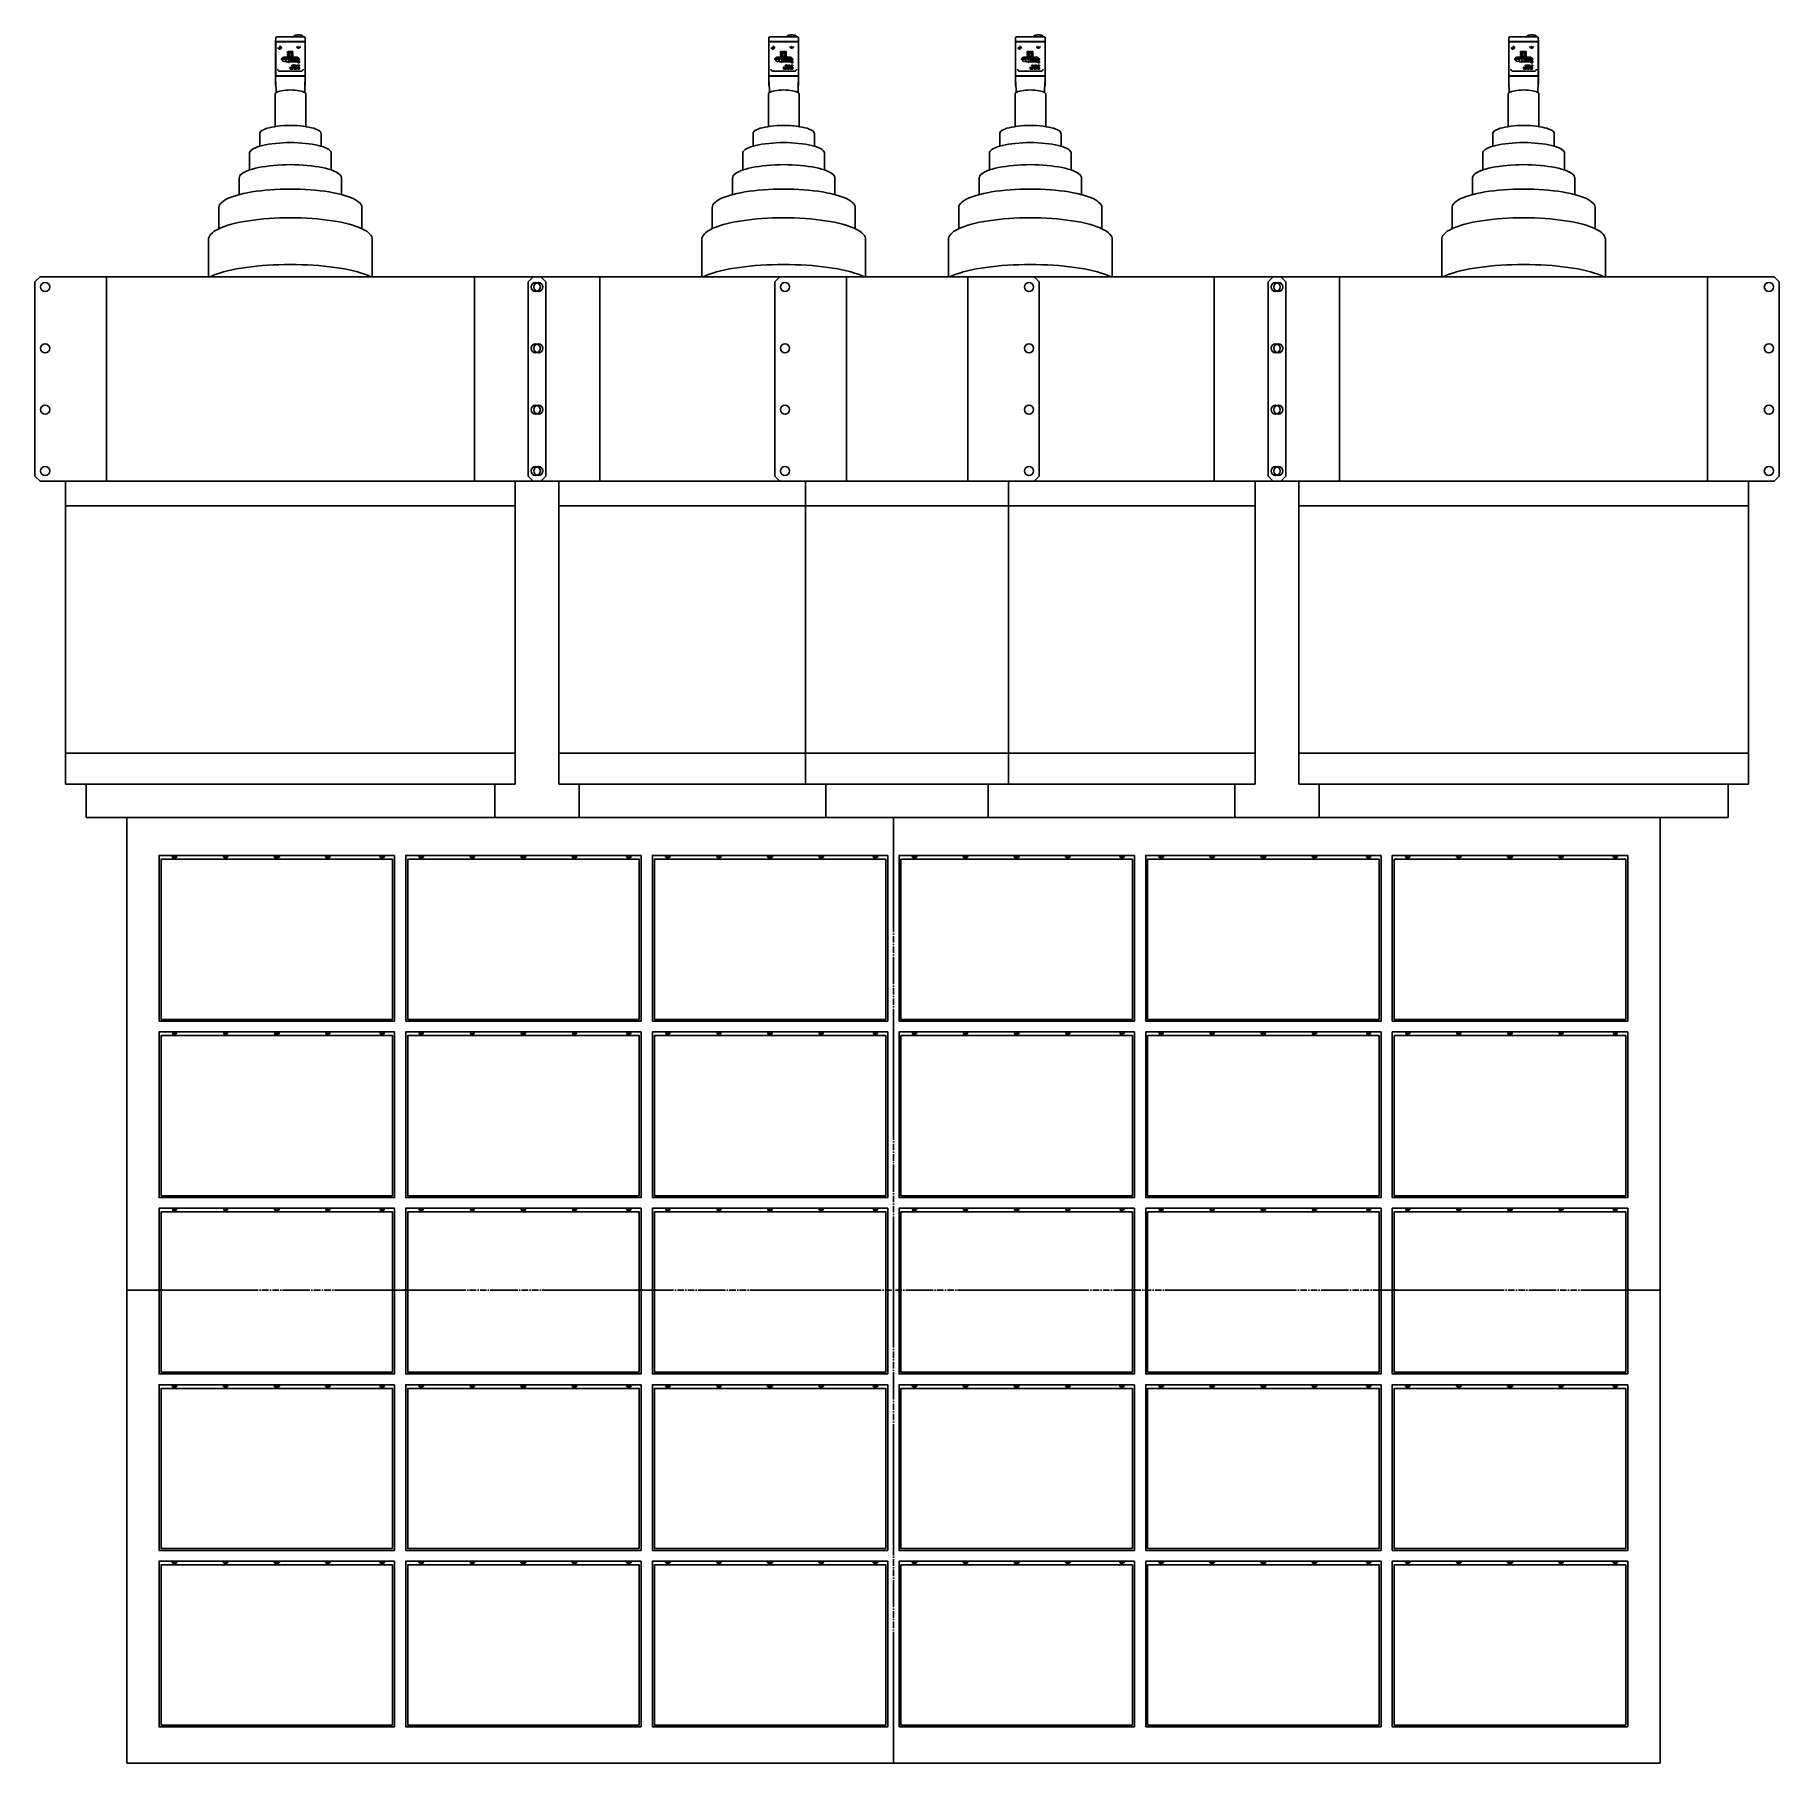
# Model space of a CAD drawing. Extents: x 500 to 100500, y -14500 to 21140.
# Drawn here: x 46746 to 48453, y -11255 to -9565 of the extents above; entities that cross this region are included whole.
import ezdxf

# ---------------------------------------------------------------- set-up
doc = ezdxf.new("R2010")
doc.units = 0
doc.linetypes.add('CENTER', pattern=[10.16, 6.35, -1.27, 1.27, -1.27])
doc.layers.get('0').update_dxf_attribs({"linetype": 'CONTINUOUS'})
for name, color, linetype in [('Center', 1, 'CENTER'), ('D', 7, 'CONTINUOUS'), ('Sheet', 20, 'CONTINUOUS')]:
    doc.layers.add(name, color=color, linetype=linetype)

# ---------------------------------------------------------------- blocks, each defined once
blk = doc.blocks.new('KJGHGHTHT')
at = {"color": 2}
for p, q in [((-163886.4, -115552.8), (-163885.6, -115552.8)), ((-163886.4, -115553), (-163886.4, -115552.8)), ((-163886.4, -115553), (-163886.1, -115553)), ((-163885.9, -115553), (-163885.6, -115553)), ((-163882, -115552.8), (-163882.8, -115552.8)), ((-163882.5, -115553), (-163882.8, -115553)), ((-163882, -115553), (-163882.3, -115553)), ((-163882, -115553), (-163882, -115552.8))]:
    blk.add_line(p, q, dxfattribs=at)
for points in [[(-163886.1, -115553), (-163886.1, -115553.6), (-163885.9, -115553.6), (-163885.9, -115553)], [(-163882.3, -115553), (-163882.3, -115553.6), (-163882.5, -115553.6), (-163882.5, -115553)]]:
    blk.add_lwpolyline(points, dxfattribs=at)
for points in [[(-163885.6, -115552.2), (-163885.5, -115552.2), (-163885.5, -115553.6), (-163885.6, -115553.6)], [(-163885.4, -115552.2), (-163885.2, -115552.2), (-163885.2, -115553.6), (-163885.4, -115553.6)], [(-163885.1, -115552.2), (-163885, -115552.2), (-163885, -115553.6), (-163885.1, -115553.6)], [(-163884.9, -115552.2), (-163884.7, -115552.2), (-163884.7, -115553.6), (-163884.9, -115553.6)], [(-163884.6, -115552.2), (-163884.5, -115552.2), (-163884.5, -115553.6), (-163884.6, -115553.6)], [(-163884.4, -115552.2), (-163884.3, -115552.2), (-163884.3, -115553.6), (-163884.4, -115553.6)], [(-163884.2, -115552.2), (-163884, -115552.2), (-163884, -115553.6), (-163884.2, -115553.6)], [(-163883.9, -115552.2), (-163883.8, -115552.2), (-163883.8, -115553.6), (-163883.9, -115553.6)], [(-163883.7, -115552.2), (-163883.5, -115552.2), (-163883.5, -115553.6), (-163883.7, -115553.6)], [(-163883.4, -115552.2), (-163883.3, -115552.2), (-163883.3, -115553.6), (-163883.4, -115553.6)], [(-163883.2, -115552.2), (-163883.1, -115552.2), (-163883.1, -115553.6), (-163883.2, -115553.6)], [(-163883, -115552.2), (-163882.8, -115552.2), (-163882.8, -115553.6), (-163883, -115553.6)]]:
    blk.add_lwpolyline(points, close=True, dxfattribs=at)
blk = doc.blocks.new('KJGJRESHTHT')
at = {"color": 2}
for p, q in [((-163783.6, -115552.8), (-163782.8, -115552.8)), ((-163783.6, -115553), (-163783.6, -115552.8)), ((-163783.6, -115553), (-163783.3, -115553)), ((-163783.1, -115553), (-163782.8, -115553)), ((-163778.7, -115552.8), (-163779.5, -115552.8)), ((-163779.2, -115553), (-163779.5, -115553)), ((-163778.7, -115553), (-163779, -115553)), ((-163778.7, -115553), (-163778.7, -115552.8))]:
    blk.add_line(p, q, dxfattribs=at)
at = {"color": 3}
blk.add_lwpolyline([(-163896.3, -115554.4), (-163666, -115554.4), (-163666, -115392.4), (-163896.3, -115392.4)], close=True, dxfattribs=at)
at = {"color": 1}
blk.add_lwpolyline([(-163894.4, -115394.1), (-163667.9, -115394.1), (-163667.9, -115550.8), (-163894.4, -115550.8)], close=True, dxfattribs=at)
at = {"color": 2}
for points in [[(-163783.3, -115553), (-163783.3, -115553.6), (-163783.1, -115553.6), (-163783.1, -115553)], [(-163779, -115553), (-163779, -115553.6), (-163779.2, -115553.6), (-163779.2, -115553)]]:
    blk.add_lwpolyline(points, dxfattribs=at)
for points in [[(-163782.8, -115552.2), (-163782.6, -115552.2), (-163782.6, -115553.6), (-163782.8, -115553.6)], [(-163782.5, -115552.2), (-163782.4, -115552.2), (-163782.4, -115553.6), (-163782.5, -115553.6)], [(-163782.3, -115552.2), (-163782.2, -115552.2), (-163782.2, -115553.6), (-163782.3, -115553.6)], [(-163782.1, -115552.2), (-163781.9, -115552.2), (-163781.9, -115553.6), (-163782.1, -115553.6)], [(-163781.8, -115552.2), (-163781.7, -115552.2), (-163781.7, -115553.6), (-163781.8, -115553.6)], [(-163781.6, -115552.2), (-163781.4, -115552.2), (-163781.4, -115553.6), (-163781.6, -115553.6)], [(-163781.3, -115552.2), (-163781.2, -115552.2), (-163781.2, -115553.6), (-163781.3, -115553.6)], [(-163781.1, -115552.2), (-163781, -115552.2), (-163781, -115553.6), (-163781.1, -115553.6)], [(-163780.9, -115552.2), (-163780.7, -115552.2), (-163780.7, -115553.6), (-163780.9, -115553.6)], [(-163780.6, -115552.2), (-163780.5, -115552.2), (-163780.5, -115553.6), (-163780.6, -115553.6)], [(-163780.4, -115552.2), (-163780.2, -115552.2), (-163780.2, -115553.6), (-163780.4, -115553.6)], [(-163780.1, -115552.2), (-163780, -115552.2), (-163780, -115553.6), (-163780.1, -115553.6)], [(-163779.9, -115552.2), (-163779.8, -115552.2), (-163779.8, -115553.6), (-163779.9, -115553.6)], [(-163779.7, -115552.2), (-163779.5, -115552.2), (-163779.5, -115553.6), (-163779.7, -115553.6)]]:
    blk.add_lwpolyline(points, close=True, dxfattribs=at)
for p in [(0, 0), (53.1, 0), (153.1, 0), (203.1, 0)]:
    blk.add_blockref('KJGHGHTHT', p)
blk = doc.blocks.new('KJGJYJYJYJYYYJYJ')
at = {"color": 5}
for p, q in [((-163927.9, -115356.9), (-163927.9, -116281.9)), ((-163927.9, -115356.9), (-162427.9, -115356.9)), ((-162427.9, -115356.9), (-162427.9, -116281.9)), ((-163927.9, -116281.9), (-162427.9, -116281.9))]:
    blk.add_line(p, q, dxfattribs=at)
at = {"layer": 'Center'}
for p, q in [((-163177.9, -115356.9), (-163177.9, -116281.9)), ((-163927.9, -115819.4), (-162427.9, -115819.4))]:
    blk.add_line(p, q, dxfattribs=at)
for p in [(0, 0), (241.3, 0), (482.6, 0), (723.9, 0), (965.2, 0), (1206.5, 0), (0, -172.6), (241.3, -172.6), (482.6, -172.6), (723.9, -172.6), (965.2, -172.6), (1206.5, -172.6), (0, -345.2), (241.3, -345.2), (482.6, -345.2), (723.9, -345.2), (965.2, -345.2), (1206.5, -345.2), (0, -517.7), (241.3, -517.7), (482.6, -517.7), (723.9, -517.7), (965.2, -517.7), (1206.5, -517.7), (0, -690.3), (241.3, -690.3), (482.6, -690.3), (723.9, -690.3), (965.2, -690.3), (1206.5, -690.3)]:
    blk.add_blockref('KJGJRESHTHT', p)
blk = doc.blocks.new('KJGSJYYJYYJ')
at = {"color": 1, "elevation": 45.9}
blk.add_lwpolyline([(-200572, -217465), (-200572, -218965), (-199647, -218965), (-199647, -217465)], close=True, dxfattribs=at)
at = {"layer": 'Center', "ltscale": 20}
for p, q in [((-200109.5, -217465, 45.9), (-200109.5, -218965, 45.9)), ((-200572, -218215, 45.9), (-199647, -218215, 45.9))]:
    blk.add_line(p, q, dxfattribs=at)
at = {"rotation": 90.00000000000001}
blk.add_blockref('KJGJYJYJYJYYYJYJ', (-315928.9, -55037.1, 45.9), dxfattribs=at)
blk = doc.blocks.new('KJG24hsdg')
at = {"color": 1, "linetype": 'Continuous', "lineweight": 25}
for p, q in [((-18064.9, -19332.4), (-18064.8, -19328.1)), ((-18064.9, -19332.4), (-18064.9, -19332.4)), ((-18064.9, -19338.3), (-18064.9, -19332.4)), ((-18064.8, -19332.7), (-18064.8, -19366.1)), ((-18064.8, -19332.7), (-18064.8, -19332.7)), ((-18063.9, -19332.1), (-18063.9, -19332.1)), ((-18063.9, -19332.1), (-18036.9, -19332.1)), ((-18036.9, -19332.4), (-18063.9, -19332.4)), ((-18037, -19327.7), (-18063.8, -19327.7)), ((-18063.8, -19332.4), (-18037, -19332.4)), ((-18046.9, -19326.8), (-18046.9, -19327.7)), ((-18038.1, -19327.7), (-18038.1, -19326.8)), ((-18036.9, -19332.1), (-18036.9, -19332.1)), ((-18036, -19328.1), (-18035.9, -19332.4)), ((-18036, -19366.1), (-18036, -19332.7)), ((-18036, -19332.7), (-18036, -19332.7)), ((-18035.9, -19332.4), (-18035.9, -19332.4)), ((-18035.9, -19332.4), (-18035.9, -19338.3)), ((-18064.8, -19338.6), (-18064.9, -19338.9)), ((-18064.9, -19338.9), (-18064.9, -19366.4)), ((-18064.9, -19338.9), (-18064.9, -19338.9)), ((-18064.9, -19338.9), (-18064.9, -19338.9)), ((-18062.4, -19338.1), (-18062.4, -19338.2)), ((-18061.4, -19338.1), (-18061.9, -19338.1)), ((-18061.1, -19337.9), (-18061, -19337.7)), ((-18060.8, -19337.7), (-18060.7, -19337.9)), ((-18059.9, -19338.1), (-18060.5, -19338.1)), ((-18059.4, -19338.2), (-18059.4, -19338.1)), ((-18059, -19349.8), (-18059, -19349.8)), ((-18058.2, -19350), (-18058.2, -19350)), ((-18058, -19349.9), (-18058, -19350)), ((-18056.5, -19348.9), (-18056.5, -19348.8)), ((-18055, -19348.8), (-18056.5, -19348.8)), ((-18056.5, -19348.9), (-18055, -19348.9)), ((-18056.4, -19347.5), (-18052.2, -19347.5)), ((-18055, -19348.9), (-18055, -19348.8)), ((-18054.9, -19349), (-18055, -19348.9)), ((-18054.7, -19349), (-18054.8, -19349)), ((-18054.8, -19349), (-18054.8, -19349.2)), ((-18054.8, -19349.2), (-18054.7, -19349.2)), ((-18054.7, -19349.5), (-18054.8, -19349.5)), ((-18054.8, -19349.5), (-18054.8, -19349.7)), ((-18054.8, -19349.7), (-18054.7, -19349.7)), ((-18054.7, -19349.2), (-18054.7, -19349)), ((-18054.7, -19349.7), (-18054.7, -19349.5)), ((-18054.6, -19350), (-18054.7, -19349.7)), ((-18054.6, -19350), (-18054.6, -19350)), ((-18054.5, -19348.8), (-18054.5, -19348.9)), ((-18053, -19348.8), (-18054.5, -19348.8)), ((-18054.5, -19348.9), (-18053, -19348.9)), ((-18053.2, -19342.1), (-18053.4, -19342.1)), ((-18053.4, -19342.1), (-18053.4, -19342.4)), ((-18053.4, -19342.4), (-18053.2, -19342.4)), ((-18053.2, -19342.6), (-18053.4, -19342.6)), ((-18053.4, -19342.6), (-18053.4, -19343)), ((-18053.4, -19343), (-18053, -19343)), ((-18053.2, -19343.3), (-18053.4, -19343.3)), ((-18053.4, -19343.3), (-18053.4, -19343.5)), ((-18053.4, -19343.5), (-18053.2, -19343.5)), ((-18053.2, -19343.7), (-18053.4, -19343.7)), ((-18053.4, -19343.7), (-18053.4, -19343.9)), ((-18053.4, -19343.9), (-18053.2, -19343.9)), ((-18053.4, -19344.4), (-18053.2, -19344.4)), ((-18053.4, -19344.8), (-18053.4, -19344.4)), ((-18053.2, -19344.8), (-18053.4, -19344.8)), ((-18053.2, -19345), (-18053.4, -19345)), ((-18053.4, -19345), (-18053.4, -19345.2)), ((-18053.4, -19345.2), (-18053.2, -19345.2)), ((-18052.1, -19345.9), (-18053.4, -19345.9)), ((-18053.4, -19345.9), (-18053.4, -19347.2)), ((-18053.4, -19347.2), (-18052.1, -19347.2)), ((-18053.2, -19342.2), (-18053.2, -19342.1)), ((-18053, -19342.2), (-18053.2, -19342.2)), ((-18053.2, -19342.4), (-18053.2, -19342.6)), ((-18053.2, -19343.2), (-18053, -19343.2)), ((-18053.2, -19343.3), (-18053.2, -19343.2)), ((-18053, -19343.3), (-18053.2, -19343.3)), ((-18053.2, -19343.5), (-18053.2, -19343.3)), ((-18053.2, -19343.9), (-18053.2, -19343.7)), ((-18053, -19344.1), (-18053.2, -19344.1)), ((-18053.2, -19344.1), (-18053.2, -19344.3)), ((-18053.2, -19344.3), (-18053, -19344.3)), ((-18053.2, -19344.4), (-18053.2, -19344.6)), ((-18053.2, -19344.6), (-18052.9, -19344.6)), ((-18053.2, -19345), (-18053.2, -19344.8)), ((-18053.2, -19345.2), (-18053.2, -19345)), ((-18053, -19345), (-18053.2, -19345)), ((-18053.2, -19345.4), (-18052.9, -19345.4)), ((-18053.2, -19345.5), (-18053.2, -19345.4)), ((-18053, -19345.5), (-18053.2, -19345.5)), ((-18052.9, -19342.1), (-18053, -19342.1)), ((-18053, -19342.1), (-18053, -19342.2)), ((-18053, -19343.2), (-18053, -19343)), ((-18053, -19343.9), (-18053, -19343.3)), ((-18053, -19343.9), (-18052.9, -19343.9)), ((-18053, -19344.3), (-18053, -19344.1)), ((-18053, -19344.3), (-18052.9, -19344.3)), ((-18053, -19344.4), (-18053, -19344.3)), ((-18052.9, -19344.4), (-18053, -19344.4)), ((-18053, -19344.8), (-18053, -19345)), ((-18052.9, -19344.8), (-18053, -19344.8)), ((-18053, -19345.7), (-18053, -19345.5)), ((-18052.7, -19345.7), (-18053, -19345.7)), ((-18053, -19348.9), (-18053, -19348.8)), ((-18052.9, -19342.2), (-18052.9, -19342.1)), ((-18052.7, -19342.2), (-18052.9, -19342.2)), ((-18052.9, -19344.3), (-18052.9, -19343.9)), ((-18052.9, -19344.6), (-18052.9, -19344.4)), ((-18052.9, -19345.4), (-18052.9, -19344.8)), ((-18052.7, -19349), (-18052.8, -19349)), ((-18052.8, -19349), (-18052.8, -19349.2)), ((-18052.8, -19349.2), (-18052.7, -19349.2)), ((-18052.7, -19349.5), (-18052.8, -19349.5)), ((-18052.8, -19349.5), (-18052.8, -19349.7)), ((-18052.8, -19349.7), (-18052.7, -19349.7)), ((-18052.3, -19341.9), (-18052.7, -19341.9)), ((-18052.7, -19341.9), (-18052.7, -19342.2)), ((-18052.7, -19344.1), (-18052.7, -19344.6)), ((-18052.5, -19344.1), (-18052.7, -19344.1)), ((-18052.7, -19344.6), (-18052.5, -19344.6)), ((-18052.7, -19345.5), (-18052.7, -19345.7)), ((-18052.3, -19345.5), (-18052.7, -19345.5)), ((-18052.7, -19349.2), (-18052.7, -19349)), ((-18052.7, -19349.7), (-18052.7, -19349.5)), ((-18052.5, -19342.4), (-18052.5, -19342.1)), ((-18052.5, -19342.1), (-18052.3, -19342.1)), ((-18052.5, -19342.4), (-18052.3, -19342.4)), ((-18052.5, -19343.9), (-18052.5, -19344.1)), ((-18052.5, -19343.9), (-18052.3, -19343.9)), ((-18052.3, -19344.1), (-18052.5, -19344.1)), ((-18052.5, -19344.1), (-18052.5, -19344.3)), ((-18052.5, -19344.3), (-18052.3, -19344.3)), ((-18052.5, -19344.6), (-18052.5, -19344.8)), ((-18052.5, -19344.8), (-18052.3, -19344.8)), ((-18052.5, -19348.9), (-18052.5, -19348.8)), ((-18051, -19348.8), (-18052.5, -19348.8)), ((-18052.5, -19348.9), (-18051, -19348.9)), ((-18052.4, -19349.7), (-18052.4, -19349.7)), ((-18052.3, -19342.1), (-18052.3, -19341.9)), ((-18052.3, -19342.4), (-18052.3, -19342.6)), ((-18052.3, -19342.6), (-18052.1, -19342.6)), ((-18052.3, -19343.9), (-18052.3, -19343.7)), ((-18051.9, -19343.7), (-18052.3, -19343.7)), ((-18052.3, -19344.3), (-18052.3, -19344.1)), ((-18052.3, -19344.6), (-18052.1, -19344.6)), ((-18052.3, -19344.8), (-18052.3, -19344.6)), ((-18052.3, -19345.4), (-18052.3, -19345.5)), ((-18052.1, -19345.4), (-18052.3, -19345.4)), ((-18051.7, -19347.2), (-18052.3, -19347.4)), ((-18052.2, -19347.5), (-18052.2, -19347.5)), ((-18052.1, -19342.1), (-18051.9, -19342.1)), ((-18052.1, -19342.6), (-18052.1, -19342.1)), ((-18051.9, -19344.3), (-18052.1, -19344.3)), ((-18052.1, -19344.3), (-18052.1, -19344.4)), ((-18052.1, -19344.4), (-18051.9, -19344.4)), ((-18052.1, -19344.6), (-18052.1, -19344.8)), ((-18052.1, -19344.8), (-18051.9, -19344.8)), ((-18051.9, -19345.2), (-18052.1, -19345.2)), ((-18052.1, -19345.2), (-18052.1, -19345.4)), ((-18052.1, -19347.2), (-18052.1, -19345.9)), ((-18051.9, -19341.9), (-18051.7, -19341.9)), ((-18051.9, -19342.1), (-18051.9, -19341.9)), ((-18051.9, -19343.7), (-18051.9, -19344.3)), ((-18051.9, -19344.4), (-18051.9, -19344.6)), ((-18051.9, -19344.6), (-18051.5, -19344.6)), ((-18051.9, -19344.8), (-18051.9, -19345.2)), ((-18051.7, -19345.4), (-18051.9, -19345.4)), ((-18051.9, -19345.4), (-18051.9, -19346.3)), ((-18051.7, -19346.3), (-18051.9, -19346.3)), ((-18051.7, -19346.5), (-18051.9, -19346.5)), ((-18051.9, -19346.5), (-18051.9, -19347)), ((-18051.9, -19347), (-18051.7, -19347)), ((-18051.7, -19341.9), (-18051.7, -19342.2)), ((-18051.7, -19342.2), (-18051.5, -19342.2)), ((-18051.5, -19344.8), (-18051.7, -19344.8)), ((-18051.7, -19344.8), (-18051.7, -19345)), ((-18051.7, -19345), (-18051.5, -19345)), ((-18051.7, -19345.5), (-18051.7, -19345.4)), ((-18051.3, -19345.5), (-18051.7, -19345.5)), ((-18051.7, -19346.3), (-18051.7, -19346.5)), ((-18051.7, -19347), (-18051.7, -19346.6)), ((-18051.7, -19346.6), (-18051.5, -19346.6)), ((-18051.3, -19347), (-18051.7, -19347)), ((-18051.7, -19347), (-18051.7, -19347.2)), ((-18051.7, -19347.2), (-18051.3, -19347.2)), ((-18051.5, -19342.1), (-18051.1, -19342.1)), ((-18051.5, -19342.2), (-18051.5, -19342.1)), ((-18051.5, -19344.6), (-18051.5, -19344.8)), ((-18051.5, -19345), (-18051.5, -19345.2)), ((-18051.5, -19345.2), (-18051.3, -19345.2)), ((-18051.5, -19346.6), (-18051.5, -19346.8)), ((-18051.5, -19346.8), (-18051.3, -19346.8)), ((-18051.1, -19347), (-18051.4, -19347.1)), ((-18051.3, -19342.2), (-18051.3, -19342.6)), ((-18051.1, -19342.2), (-18051.3, -19342.2)), ((-18051.3, -19342.6), (-18051.1, -19342.6)), ((-18051.3, -19345.2), (-18051.3, -19345.5)), ((-18051.3, -19346.6), (-18051.1, -19346.6)), ((-18051.3, -19346.8), (-18051.3, -19346.6)), ((-18051.3, -19347), (-18051.3, -19347.2)), ((-18051.1, -19342.1), (-18051.1, -19342.2)), ((-18051.1, -19342.6), (-18051.1, -19342.8)), ((-18051.1, -19342.8), (-18051, -19342.8)), ((-18051.1, -19346.6), (-18051.1, -19347)), ((-18051.1, -19347), (-18050.8, -19347)), ((-18050.8, -19342.2), (-18051, -19342.2)), ((-18051, -19342.2), (-18051, -19342.4)), ((-18051, -19342.4), (-18050.8, -19342.4)), ((-18051, -19342.6), (-18050.8, -19342.6)), ((-18051, -19342.8), (-18051, -19342.6)), ((-18051, -19343), (-18051, -19343.2)), ((-18050.8, -19343), (-18051, -19343)), ((-18050.8, -19343.2), (-18051, -19343.2)), ((-18051, -19348.9), (-18051, -19348.8)), ((-18050.6, -19341.9), (-18050.8, -19341.9)), ((-18050.8, -19341.9), (-18050.8, -19342.1)), ((-18050.8, -19342.1), (-18050.6, -19342.1)), ((-18050.8, -19342.4), (-18050.8, -19342.2)), ((-18050.8, -19342.6), (-18050.8, -19343)), ((-18050.8, -19343.3), (-18050.8, -19343.2)), ((-18050.6, -19343.3), (-18050.8, -19343.3)), ((-18050.8, -19347.2), (-18050.8, -19347)), ((-18050.6, -19347.2), (-18050.8, -19347.2)), ((-18050.7, -19349), (-18050.8, -19349)), ((-18050.8, -19349), (-18050.8, -19349.2)), ((-18050.8, -19349.2), (-18050.7, -19349.2)), ((-18050.7, -19349.5), (-18050.8, -19349.5)), ((-18050.8, -19349.5), (-18050.8, -19349.7)), ((-18050.8, -19349.7), (-18050.7, -19349.7)), ((-18050.7, -19349.2), (-18050.7, -19349)), ((-18050.7, -19349.7), (-18050.7, -19349.5)), ((-18050.6, -19342.1), (-18050.6, -19341.9)), ((-18050, -19342.1), (-18050.6, -19342.1)), ((-18050.6, -19342.1), (-18050.6, -19342.2)), ((-18050.6, -19342.2), (-18050.2, -19342.2)), ((-18050.2, -19342.4), (-18050.6, -19342.4)), ((-18050.6, -19342.4), (-18050.6, -19342.6)), ((-18050.6, -19342.6), (-18050.2, -19342.6)), ((-18050.6, -19342.8), (-18050.6, -19343.2)), ((-18050.2, -19342.8), (-18050.6, -19342.8)), ((-18050.6, -19343.2), (-18050.2, -19343.2)), ((-18050.6, -19343.5), (-18050.6, -19343.3)), ((-18050.4, -19343.5), (-18050.6, -19343.5)), ((-18050.6, -19347.2), (-18050.6, -19347)), ((-18050.6, -19347), (-18050.2, -19347)), ((-18050.6, -19350.4), (-18050.6, -19350.5)), ((-18044.5, -19350.4), (-18050.6, -19350.4)), ((-18050.6, -19350.5), (-18044.5, -19350.5)), ((-18050.5, -19348.8), (-18050.5, -19348.9)), ((-18049, -19348.8), (-18050.5, -19348.8)), ((-18050.5, -19348.9), (-18049, -19348.9)), ((-18050.4, -19343.7), (-18050.4, -19343.5)), ((-18050.2, -19343.7), (-18050.4, -19343.7)), ((-18050.2, -19342.2), (-18050.2, -19342.4)), ((-18050.2, -19342.4), (-18050, -19342.4)), ((-18050.2, -19342.6), (-18050.2, -19342.4)), ((-18050.2, -19343.2), (-18050.2, -19342.8)), ((-18049.8, -19343.2), (-18050.2, -19343.2)), ((-18050.2, -19343.2), (-18050.2, -19343.3)), ((-18050.2, -19343.3), (-18049.8, -19343.3)), ((-18050.2, -19343.9), (-18050.2, -19343.7)), ((-18050, -19343.9), (-18050.2, -19343.9)), ((-18050.2, -19346.5), (-18050.2, -19346.3)), ((-18050.2, -19346.3), (-18050, -19346.3)), ((-18049.4, -19346.5), (-18050.2, -19346.5)), ((-18050.2, -19347), (-18050.2, -19347.2)), ((-18050.2, -19347.2), (-18050, -19347.2)), ((-18049.6, -19341.9), (-18050, -19341.9)), ((-18050, -19341.9), (-18050, -19342.1)), ((-18050, -19342.4), (-18050, -19343)), ((-18050, -19343), (-18049.8, -19343)), ((-18049.8, -19343.7), (-18050, -19343.7)), ((-18050, -19343.7), (-18050, -19343.9)), ((-18050, -19344.1), (-18050, -19343.9)), ((-18050, -19343.9), (-18049.1, -19343.9)), ((-18049.4, -19344.1), (-18050, -19344.1)), ((-18050, -19346.3), (-18050, -19346.1)), ((-18050, -19346.1), (-18049.8, -19346.1)), ((-18050, -19347.2), (-18050, -19346.8)), ((-18050, -19346.8), (-18049.8, -19346.8)), ((-18049.8, -19342.6), (-18049.8, -19342.1)), ((-18049.8, -19342.1), (-18049.6, -19342.1)), ((-18049.6, -19342.6), (-18049.8, -19342.6)), ((-18049.8, -19343), (-18049.8, -19342.8)), ((-18049.8, -19342.8), (-18049.4, -19342.8)), ((-18049.8, -19343.3), (-18049.8, -19343.2)), ((-18049.4, -19343.5), (-18049.8, -19343.5)), ((-18049.8, -19343.5), (-18049.8, -19343.7)), ((-18049.8, -19346.1), (-18049.8, -19346.3)), ((-18049.8, -19346.3), (-18049.6, -19346.3)), ((-18049.8, -19346.8), (-18049.8, -19347.2)), ((-18049.8, -19347.2), (-18049.6, -19347.2)), ((-18049.6, -19342.1), (-18049.6, -19341.9)), ((-18049.4, -19342.4), (-18049.6, -19342.4)), ((-18049.6, -19342.4), (-18049.6, -19342.6)), ((-18049.4, -19343), (-18049.6, -19343)), ((-18049.6, -19343), (-18049.6, -19343.3)), ((-18049.6, -19343.3), (-18049.4, -19343.3)), ((-18049.6, -19344.8), (-18049.6, -19344.3)), ((-18049.6, -19344.3), (-18049.4, -19344.3)), ((-18048.9, -19344.8), (-18049.6, -19344.8)), ((-18049.6, -19345.4), (-18049.4, -19345.4)), ((-18049.6, -19345.9), (-18049.6, -19345.4)), ((-18049.4, -19345.9), (-18049.6, -19345.9)), ((-18049.6, -19346.3), (-18049.6, -19346.1)), ((-18049.6, -19346.1), (-18049.4, -19346.1)), ((-18049.6, -19347.2), (-18049.6, -19346.8)), ((-18049.6, -19346.8), (-18049.4, -19346.8)), ((-18049.4, -19342.8), (-18049.4, -19342.4)), ((-18049.4, -19343.3), (-18049.4, -19343)), ((-18049.4, -19343.7), (-18049.4, -19343.5)), ((-18049.1, -19343.7), (-18049.4, -19343.7)), ((-18049.4, -19344.3), (-18049.4, -19344.1)), ((-18049.1, -19344.4), (-18049.4, -19344.4)), ((-18049.4, -19344.4), (-18049.4, -19344.6)), ((-18049.4, -19344.6), (-18048.7, -19344.6)), ((-18049.4, -19345.4), (-18049.4, -19345.7)), ((-18049.4, -19345.7), (-18049.1, -19345.7)), ((-18049.4, -19346.1), (-18049.4, -19345.9)), ((-18049.4, -19346.8), (-18049.4, -19346.5)), ((-18047.9, -19341.9), (-18049.2, -19341.9)), ((-18049.2, -19341.9), (-18049.2, -19343.2)), ((-18049.2, -19343.2), (-18047.9, -19343.2)), ((-18048.5, -19343.3), (-18049.2, -19343.3)), ((-18049.2, -19343.3), (-18049.2, -19343.5)), ((-18049.2, -19343.5), (-18048.5, -19343.5)), ((-18049.1, -19344.1), (-18049.2, -19344.1)), ((-18049.2, -19344.1), (-18049.2, -19344.3)), ((-18049.2, -19344.3), (-18049.1, -19344.3)), ((-18047.9, -19345.9), (-18049.2, -19345.9)), ((-18049.2, -19345.9), (-18049.2, -19347.2)), ((-18049.2, -19347.2), (-18047.9, -19347.2)), ((-18049.1, -19343.7), (-18049.1, -19343.9)), ((-18049.1, -19344.3), (-18049.1, -19344.1)), ((-18049.1, -19344.3), (-18048.9, -19344.3)), ((-18049.1, -19344.3), (-18049.1, -19344.4)), ((-18049.1, -19345.7), (-18049.1, -19345.5)), ((-18049.1, -19345.5), (-18048.9, -19345.5)), ((-18048.6, -19347.4), (-18049.1, -19347.2)), ((-18049, -19348.9), (-18049, -19348.8)), ((-18048.9, -19344.1), (-18048.7, -19344.1)), ((-18048.9, -19344.3), (-18048.9, -19344.1)), ((-18048.9, -19345), (-18048.9, -19344.8)), ((-18048.7, -19345), (-18048.9, -19345)), ((-18048.9, -19345.5), (-18048.9, -19345.7)), ((-18048.9, -19345.7), (-18048.5, -19345.7)), ((-18048.7, -19349), (-18048.9, -19349)), ((-18048.9, -19349), (-18048.9, -19349.2)), ((-18048.9, -19349.2), (-18048.7, -19349.2)), ((-18048.7, -19349.5), (-18048.9, -19349.5)), ((-18048.9, -19349.5), (-18048.9, -19349.7)), ((-18048.9, -19349.7), (-18048.7, -19349.7)), ((-18048.7, -19343.9), (-18048.5, -19343.9)), ((-18048.7, -19344.1), (-18048.7, -19343.9)), ((-18048.7, -19344.6), (-18048.7, -19344.4)), ((-18048.7, -19344.4), (-18048.3, -19344.4)), ((-18048.1, -19344.6), (-18048.7, -19344.6)), ((-18048.7, -19344.6), (-18048.7, -19345)), ((-18048.7, -19349.2), (-18048.7, -19349)), ((-18048.7, -19349.7), (-18048.7, -19349.5)), ((-18048.6, -19347.5), (-18044.4, -19347.5)), ((-18048.6, -19347.5), (-18048.6, -19347.5)), ((-18048.5, -19343.5), (-18048.5, -19343.3)), ((-18048.3, -19343.7), (-18048.5, -19343.7)), ((-18048.5, -19343.7), (-18048.5, -19343.9)), ((-18048.5, -19343.9), (-18048.5, -19344.1)), ((-18048.5, -19343.9), (-18048.1, -19343.9)), ((-18048.5, -19344.1), (-18048.3, -19344.1)), ((-18048.5, -19345.7), (-18048.5, -19345.5)), ((-18048.5, -19345.5), (-18048.3, -19345.5)), ((-18048.5, -19348.9), (-18048.5, -19348.8)), ((-18047, -19348.8), (-18048.5, -19348.8)), ((-18048.5, -19348.9), (-18047, -19348.9)), ((-18048.4, -19349.7), (-18048.4, -19349.7)), ((-18047.9, -19343.3), (-18048.3, -19343.3)), ((-18048.3, -19343.3), (-18048.3, -19343.7)), ((-18048.3, -19344.4), (-18048.3, -19344.1)), ((-18048.3, -19345.5), (-18048.3, -19345.4)), ((-18048.3, -19345.4), (-18047.9, -19345.4)), ((-18048.3, -19350.4), (-18048.2, -19349.8)), ((-18048.2, -19349.8), (-18048.2, -19349.7)), ((-18048.1, -19344.1), (-18048.1, -19343.9)), ((-18048.1, -19344.1), (-18047.9, -19344.1)), ((-18048.1, -19344.8), (-18048.1, -19344.6)), ((-18047.9, -19344.8), (-18048.1, -19344.8)), ((-18048.1, -19345.2), (-18048.1, -19345)), ((-18048.1, -19345), (-18047.9, -19345)), ((-18047.9, -19345.2), (-18048.1, -19345.2)), ((-18047.9, -19343.2), (-18047.9, -19341.9)), ((-18047.9, -19344.1), (-18047.9, -19343.3)), ((-18047.9, -19345), (-18047.9, -19344.8)), ((-18047.9, -19345.4), (-18047.9, -19345.2)), ((-18047.9, -19347.2), (-18047.9, -19345.9)), ((-18047, -19348.9), (-18047, -19348.8)), ((-18046.7, -19349), (-18046.9, -19349)), ((-18046.9, -19349), (-18046.9, -19349.2)), ((-18046.9, -19349.2), (-18046.7, -19349.2)), ((-18046.7, -19349.5), (-18046.9, -19349.5)), ((-18046.9, -19349.5), (-18046.9, -19349.7)), ((-18046.9, -19349.7), (-18046.7, -19349.7)), ((-18046.7, -19349.2), (-18046.7, -19349)), ((-18046.7, -19349.7), (-18046.7, -19349.5)), ((-18046.6, -19348.8), (-18046.6, -19348.9)), ((-18045, -19348.8), (-18046.6, -19348.8)), ((-18046.6, -19348.9), (-18045, -19348.9)), ((-18046.2, -19350), (-18046.2, -19350)), ((-18046.2, -19350), (-18046.2, -19350.4)), ((-18046, -19349.9), (-18046, -19350)), ((-18045, -19348.9), (-18045, -19348.8)), ((-18044.3, -19349), (-18044.5, -19349)), ((-18044.5, -19349), (-18044.5, -19349.2)), ((-18044.5, -19349.2), (-18044.3, -19349.2)), ((-18044.3, -19349.5), (-18044.5, -19349.5)), ((-18044.5, -19349.5), (-18044.5, -19349.7)), ((-18044.5, -19349.7), (-18044.3, -19349.7)), ((-18044.5, -19350.5), (-18044.5, -19350.4)), ((-18044.3, -19337.3), (-18044.2, -19337)), ((-18044.3, -19349.2), (-18044.3, -19349)), ((-18044.3, -19349.7), (-18044.3, -19349.5)), ((-18044, -19349), (-18044.1, -19349)), ((-18044.1, -19349), (-18044.1, -19349.2)), ((-18044.1, -19349.2), (-18044, -19349.1)), ((-18044.1, -19349.2), (-18044.1, -19349.2)), ((-18044.1, -19349.7), (-18044, -19349.8)), ((-18044.1, -19349.7), (-18044.1, -19349.7)), ((-18044.1, -19349.9), (-18044.1, -19349.7)), ((-18044, -19349.9), (-18044.1, -19349.9)), ((-18044, -19337), (-18044, -19337.2)), ((-18044, -19337.2), (-18044, -19337.3)), ((-18043.8, -19349), (-18044, -19349)), ((-18044, -19349.9), (-18043.8, -19350)), ((-18043.8, -19350.6), (-18044, -19350.6)), ((-18044, -19350.6), (-18044, -19350.8)), ((-18044, -19350.8), (-18043.8, -19350.8)), ((-18043.8, -19351.1), (-18044, -19351.1)), ((-18044, -19351.1), (-18044, -19351.3)), ((-18044, -19351.3), (-18043.8, -19351.3)), ((-18043.8, -19350.8), (-18043.8, -19350.6)), ((-18043.8, -19351.3), (-18043.8, -19351.1)), ((-18043.4, -19350.6), (-18043.5, -19350.6)), ((-18043.5, -19350.6), (-18043.5, -19351.5)), ((-18043.5, -19351.5), (-18043.4, -19351.5)), ((-18042.9, -19351.4), (-18043.4, -19350.6)), ((-18043.4, -19351.5), (-18043.4, -19350.8)), ((-18043.4, -19350.8), (-18043, -19351.5)), ((-18043.3, -19336.9), (-18043.3, -19337)), ((-18043.2, -19349), (-18043.3, -19349)), ((-18043.3, -19349), (-18043, -19349.9)), ((-18043.2, -19337), (-18043.2, -19337.1)), ((-18043, -19337.2), (-18043.2, -19337.2)), ((-18043.1, -19349.2), (-18043.2, -19349)), ((-18043, -19349.2), (-18043.1, -19349.1)), ((-18042.7, -19349.2), (-18043.1, -19349.2)), ((-18043, -19349.9), (-18042.8, -19349.9)), ((-18042.8, -19351.5), (-18043, -19351.5)), ((-18042.8, -19350.6), (-18042.9, -19350.6)), ((-18042.9, -19350.6), (-18042.9, -19351.4)), ((-18042.8, -19349.9), (-18042.5, -19349)), ((-18042.8, -19350.6), (-18042.7, -19350)), ((-18042.8, -19351.5), (-18042.8, -19350.6)), ((-18042.6, -19349), (-18042.7, -19349.2)), ((-18042.3, -19350.4), (-18042.7, -19351.6)), ((-18042.7, -19351.6), (-18042.6, -19351.6)), ((-18042.5, -19349), (-18042.6, -19349)), ((-18042.6, -19349.8), (-18042.6, -19349.5)), ((-18042.6, -19350), (-18042.6, -19350)), ((-18042.6, -19351.6), (-18042.2, -19350.4)), ((-18042.5, -19349.8), (-18042.5, -19350)), ((-18042.2, -19349), (-18042.4, -19349)), ((-18042.4, -19349), (-18042.4, -19349.9)), ((-18042.4, -19349.9), (-18042.2, -19349.9)), ((-18042.3, -19350.4), (-18042.2, -19350.4)), ((-18042.2, -19349.8), (-18042.2, -19349)), ((-18042, -19349.2), (-18042.2, -19349.8)), ((-18042.2, -19349.9), (-18042, -19349.4)), ((-18042.1, -19351.3), (-18042.1, -19351.3)), ((-18042.1, -19351.3), (-18042.1, -19351.5)), ((-18041.9, -19349.2), (-18042, -19349.2)), ((-18042, -19349.4), (-18041.7, -19349.9)), ((-18042, -19351.1), (-18041.7, -19351.1)), ((-18041.6, -19349.8), (-18041.9, -19349.2)), ((-18041.9, -19351), (-18041.7, -19351)), ((-18041.8, -19337.1), (-18041.8, -19337)), ((-18041.7, -19350.1), (-18041.8, -19349.8)), ((-18041.7, -19349.9), (-18041.5, -19349.9)), ((-18041.6, -19349), (-18041.6, -19349.8)), ((-18041.5, -19349), (-18041.6, -19349)), ((-18041.5, -19349.9), (-18041.5, -19349)), ((-18041.5, -19350.8), (-18041.5, -19350.6)), ((-18041.5, -19350.8), (-18041.5, -19350.8)), ((-18041, -19337.3), (-18041, -19337.2)), ((-18040.8, -19337.2), (-18040.7, -19337.3)), ((-18035.9, -19338.9), (-18035.9, -19338.9)), ((-18035.9, -19366.4), (-18035.9, -19338.9)), ((-18035.9, -19338.9), (-18035.9, -19338.9)), ((-18064.9, -19366.4), (-18064.8, -19366.1)), ((-18064.9, -19366.4), (-18064.9, -19372.3)), ((-18064.9, -19368.1), (-18064.9, -19375.1)), ((-18064.7, -19366), (-18064.8, -19366.3)), ((-18036.9, -19366.1), (-18063.9, -19366.1)), ((-18063.8, -19365.8), (-18037, -19365.8)), ((-18062.9, -19359.3), (-18062.9, -19359.3)), ((-18060.9, -19361.2), (-18039.9, -19361.2)), ((-18054.9, -19352), (-18054.9, -19352)), ((-18054.9, -19352), (-18052.6, -19352)), ((-18052.6, -19352), (-18054.9, -19352)), ((-18052.6, -19352), (-18052.6, -19352)), ((-18051.8, -19352.5), (-18052.2, -19352.5)), ((-18052.2, -19352.5), (-18052.2, -19352.6)), ((-18052.2, -19352.6), (-18051.8, -19352.6)), ((-18051.8, -19352.5), (-18051.8, -19352.6)), ((-18051.3, -19352), (-18051.3, -19352)), ((-18051.3, -19352), (-18043.8, -19352)), ((-18043.8, -19352), (-18051.3, -19352)), ((-18050.5, -19357.3), (-18050.9, -19357.3)), ((-18050.9, -19357.3), (-18050.2, -19358.1)), ((-18049.9, -19358.1), (-18050.5, -19357.3)), ((-18049.6, -19358.1), (-18049.9, -19358.1)), ((-18049.9, -19359.2), (-18049.3, -19359.2)), ((-18049.3, -19357.3), (-18049.6, -19357.3)), ((-18049.6, -19357.3), (-18049.6, -19358.1)), ((-18049.3, -19359.2), (-18049.3, -19357.3)), ((-18047.8, -19357.3), (-18049, -19357.3)), ((-18049, -19357.3), (-18049, -19357.5)), ((-18049, -19357.5), (-18048.1, -19357.5)), ((-18048.1, -19358.2), (-18049, -19358.2)), ((-18049, -19358.2), (-18049, -19358.5)), ((-18049, -19358.5), (-18048.1, -19358.5)), ((-18048.1, -19359), (-18049, -19359)), ((-18049, -19359), (-18049, -19359.2)), ((-18049, -19359.2), (-18047.8, -19359.2)), ((-18048.8, -19355.3), (-18048.9, -19355.4)), ((-18048.9, -19355.4), (-18048.9, -19355.5)), ((-18048.9, -19355.5), (-18048.9, -19355.5)), ((-18048.9, -19355.5), (-18048.8, -19355.5)), ((-18048.4, -19355.7), (-18048.9, -19355.7)), ((-18048.9, -19355.7), (-18048.9, -19355.8)), ((-18048.6, -19355.3), (-18048.8, -19355.3)), ((-18048.1, -19357.5), (-18048.1, -19358.2)), ((-18048.1, -19358.5), (-18048.1, -19359)), ((-18047.8, -19359.2), (-18047.8, -19357.3)), ((-18047.5, -19355.1), (-18047.7, -19355.1)), ((-18047.7, -19355.1), (-18047.7, -19355.4)), ((-18047.7, -19356.1), (-18047.7, -19356)), ((-18047.5, -19356.1), (-18047.7, -19356.1)), ((-18047.6, -19357.5), (-18047.6, -19357.3)), ((-18046.4, -19357.3), (-18047.6, -19357.3)), ((-18047.6, -19357.5), (-18046.7, -19357.5)), ((-18047.5, -19356.1), (-18047.5, -19355.1)), ((-18047, -19355.1), (-18047.4, -19356.1)), ((-18047.4, -19356.1), (-18047.3, -19356.1)), ((-18047.3, -19356.1), (-18047.1, -19355.5)), ((-18047.1, -19355.5), (-18046.9, -19356.1)), ((-18047, -19355.4), (-18046.9, -19355.1)), ((-18046.9, -19355.1), (-18047, -19355.1)), ((-18046.8, -19356.1), (-18047, -19355.4)), ((-18046.9, -19356.1), (-18046.8, -19356.1)), ((-18046.6, -19355.3), (-18046.8, -19355.3)), ((-18046.8, -19355.3), (-18046.8, -19355.5)), ((-18046.8, -19355.5), (-18046.8, -19355.5)), ((-18046.8, -19356), (-18046.5, -19356)), ((-18046.8, -19356.1), (-18046.8, -19356)), ((-18046.5, -19356.1), (-18046.8, -19356.1)), ((-18046.7, -19357.5), (-18046.7, -19359.2)), ((-18046.7, -19359.2), (-18046.4, -19359.2)), ((-18046.5, -19355.6), (-18046.5, -19356)), ((-18046.5, -19356.3), (-18046.5, -19356.1)), ((-18046.4, -19356.3), (-18046.5, -19356.3)), ((-18046.4, -19356), (-18046.4, -19355.6)), ((-18046.3, -19356), (-18046.4, -19356)), ((-18046.4, -19356.1), (-18046.4, -19356.3)), ((-18046.4, -19356.1), (-18046.3, -19356.1)), ((-18046.4, -19359.2), (-18046.4, -19357.3)), ((-18046.3, -19356.1), (-18046.3, -19356)), ((-18046.1, -19358.8), (-18046.1, -19358.8)), ((-18046.1, -19358.8), (-18046.1, -19359.1)), ((-18045.7, -19355.3), (-18045.8, -19355.3)), ((-18045.8, -19355.3), (-18045.8, -19355.8)), ((-18045.8, -19358.3), (-18045.3, -19358.4)), ((-18045.7, -19355.4), (-18045.7, -19355.3)), ((-18045.6, -19355.4), (-18045.7, -19355.4)), ((-18045.7, -19355.8), (-18045.3, -19355.8)), ((-18045.7, -19355.8), (-18045.7, -19355.8)), ((-18045.3, -19358.2), (-18045.6, -19358.1)), ((-18045.3, -19355.9), (-18045.5, -19356)), ((-18045.5, -19356.1), (-18045.2, -19356)), ((-18045.2, -19355.9), (-18045.3, -19355.9)), ((-18045.2, -19356), (-18045.2, -19355.9)), ((-18045.1, -19355.9), (-18045.1, -19355.9)), ((-18045.1, -19355.9), (-18045.1, -19355.9)), ((-18045.1, -19355.9), (-18045.1, -19356.1)), ((-18045.1, -19356.1), (-18045.1, -19356.1)), ((-18044.7, -19355.3), (-18044.9, -19355.3)), ((-18044.9, -19355.3), (-18044.9, -19355.9)), ((-18044.9, -19356), (-18044.9, -19356.1)), ((-18044.9, -19356.1), (-18044.7, -19356.1)), ((-18044.8, -19357.7), (-18044.8, -19357.4)), ((-18044.8, -19357.7), (-18044.8, -19357.7)), ((-18044.7, -19356.1), (-18044.7, -19355.3)), ((-18044.4, -19357.3), (-18044.7, -19357.3)), ((-18044.7, -19357.3), (-18044, -19359.2)), ((-18044.5, -19355.3), (-18044.6, -19355.4)), ((-18044.6, -19355.4), (-18044.6, -19355.5)), ((-18044.6, -19355.5), (-18044.6, -19355.5)), ((-18044.6, -19355.5), (-18044.5, -19355.5)), ((-18044.1, -19355.7), (-18044.6, -19355.7)), ((-18044.6, -19355.7), (-18044.6, -19355.8)), ((-18044.3, -19355.3), (-18044.5, -19355.3)), ((-18044.2, -19357.8), (-18044.4, -19357.3)), ((-18043.5, -19357.8), (-18044.2, -19357.8)), ((-18044, -19359.2), (-18043.7, -19359.2)), ((-18043.8, -19352), (-18043.8, -19352)), ((-18043.7, -19355.3), (-18043.8, -19355.3)), ((-18043.8, -19355.3), (-18043.8, -19355.8)), ((-18043.7, -19355.8), (-18043.7, -19355.3)), ((-18043.7, -19359.2), (-18043, -19357.3)), ((-18043.3, -19357.3), (-18043.5, -19357.8)), ((-18043.4, -19355.3), (-18043.4, -19355.8)), ((-18043.3, -19355.3), (-18043.4, -19355.3)), ((-18043.4, -19355.8), (-18043.4, -19355.9)), ((-18043.3, -19355.8), (-18043.3, -19355.3)), ((-18043, -19357.3), (-18043.3, -19357.3)), ((-18043, -19352.2), (-18043.2, -19352.2)), ((-18043.2, -19352.2), (-18043.2, -19352.3)), ((-18043.2, -19352.3), (-18043, -19352.3)), ((-18043, -19352.7), (-18043.2, -19352.7)), ((-18043.2, -19352.7), (-18043.2, -19352.9)), ((-18043.2, -19352.9), (-18043, -19352.9)), ((-18043, -19352.3), (-18043, -19352.2)), ((-18043, -19352.9), (-18043, -19352.7)), ((-18042.9, -19355.3), (-18043, -19355.3)), ((-18043, -19355.3), (-18043, -19355.9)), ((-18043, -19356), (-18043, -19356.1)), ((-18043, -19356.1), (-18042.9, -19356.1)), ((-18042.9, -19356.1), (-18042.9, -19355.3)), ((-18042.6, -19355.3), (-18042.7, -19355.3)), ((-18042.7, -19355.3), (-18042.7, -19355.8)), ((-18042.6, -19355.4), (-18042.6, -19355.3)), ((-18042.5, -19355.4), (-18042.6, -19355.4)), ((-18042.6, -19355.8), (-18042.2, -19355.8)), ((-18042.6, -19355.8), (-18042.6, -19355.8)), ((-18042.6, -19358.4), (-18042.6, -19358.4)), ((-18042.2, -19355.9), (-18042.4, -19356)), ((-18042.4, -19356.1), (-18042.2, -19356)), ((-18042, -19352.2), (-18042.3, -19352.2)), ((-18042.3, -19353.1), (-18042, -19353.1)), ((-18042.2, -19356), (-18042.2, -19355.9)), ((-18042.2, -19355.9), (-18042.2, -19355.9)), ((-18041.6, -19357.3), (-18042.2, -19357.3)), ((-18042.2, -19359.2), (-18041.6, -19359.2)), ((-18042, -19353.1), (-18042, -19352.2)), ((-18041.9, -19355.3), (-18042, -19355.4)), ((-18042, -19355.4), (-18042, -19355.5)), ((-18042, -19355.5), (-18042, -19355.5)), ((-18042, -19356), (-18042, -19355.9)), ((-18042, -19355.9), (-18041.9, -19355.9)), ((-18042, -19355.9), (-18042, -19355.9)), ((-18041.5, -19352.2), (-18041.9, -19352.2)), ((-18041.9, -19352.2), (-18041.9, -19352.3)), ((-18041.9, -19352.3), (-18041.7, -19352.3)), ((-18041.7, -19353), (-18041.9, -19353)), ((-18041.9, -19353), (-18041.9, -19353.1)), ((-18041.9, -19353.1), (-18041.5, -19353.1)), ((-18041.8, -19355.3), (-18041.9, -19355.3)), ((-18041.7, -19352.3), (-18041.7, -19353)), ((-18041.6, -19353), (-18041.6, -19352.3)), ((-18041.6, -19352.3), (-18041.5, -19352.3)), ((-18041.5, -19353), (-18041.6, -19353)), ((-18041.6, -19359.2), (-18041.6, -19357.3)), ((-18041.5, -19352.3), (-18041.5, -19352.2)), ((-18041.5, -19353), (-18041.5, -19353.1)), ((-18037.9, -19359.3), (-18037.9, -19359.3)), ((-18036, -19366.3), (-18036.1, -19366)), ((-18035.9, -19366.4), (-18036, -19366.1)), ((-18036, -19366.3), (-18036, -19366.2)), ((-18036, -19375.1), (-18036, -19368.1)), ((-18035.9, -19372.3), (-18035.9, -19366.4)), ((-18065.4, -19383.5), (-18065.4, -19415.4)), ((-18064.9, -19372.3), (-18064.9, -19373.4)), ((-18064.9, -19373.4), (-18064.9, -19375.1)), ((-18064.7, -19371.8), (-18064.7, -19372.3)), ((-18064.7, -19372), (-18064.4, -19382.1)), ((-18036.4, -19382.1), (-18036.2, -19372)), ((-18036.2, -19372.3), (-18036.1, -19371.8)), ((-18036, -19375.1), (-18035.9, -19373.4)), ((-18035.9, -19373.4), (-18035.9, -19372.3)), ((-18035.4, -19415.4), (-18035.4, -19383.5)), ((-18080.4, -19422.1), (-18080.4, -19434.6)), ((-18020.4, -19434.6), (-18020.4, -19422.1)), ((-18090.4, -19441.4), (-18090.4, -19457.8)), ((-18010.4, -19457.8), (-18010.4, -19441.4)), ((-18100.4, -19465.6), (-18100.4, -19481.9)), ((-18000.4, -19481.9), (-18000.4, -19465.6)), ((-18120.4, -19494.6), (-18120.4, -19515.3)), ((-17980.4, -19515.3), (-17980.4, -19494.6)), ((-18130.4, -19525.3), (-18130.4, -19562.3)), ((-17970.4, -19562.3), (-17970.4, -19525.3)), ((-18295.4, -19562.3), (-18300.4, -19567.3)), ((-18300.4, -19567.3), (-18300.4, -19757.3)), ((-18230.4, -19562.3), (-18295.4, -19562.3)), ((-18230.4, -19762.3), (-18230.4, -19562.3)), ((-18230.4, -19562.3), (-18220.4, -19562.3)), ((-17880.4, -19562.3), (-18220.4, -19562.3)), ((-17880.4, -19562.3), (-17870.4, -19562.3)), ((-17870.4, -19762.3), (-17870.4, -19562.3)), ((-17805.4, -19562.3), (-17870.4, -19562.3)), ((-17800.4, -19567.3), (-17805.4, -19562.3)), ((-17800.4, -19567.3), (-17800.4, -19757.3)), ((-18300.4, -19757.3), (-18295.4, -19762.3)), ((-17805.4, -19762.3), (-17800.4, -19757.3)), ((-18295.4, -19762.3), (-18230.4, -19762.3)), ((-18270.4, -19786.4), (-18270.4, -19762.3)), ((-18220.4, -19762.3), (-18230.4, -19762.3)), ((-17880.4, -19762.3), (-18220.4, -19762.3)), ((-17870.4, -19762.3), (-17880.4, -19762.3)), ((-17870.4, -19762.3), (-17805.4, -19762.3)), ((-17830.4, -19786.4), (-17830.4, -19762.3)), ((-17830.4, -19786.4), (-18270.4, -19786.4)), ((-18270.4, -19786.4), (-18270.4, -20028.4)), ((-17830.4, -19786.4), (-17830.4, -20028.4)), ((-17830.4, -20028.4), (-18270.4, -20028.4)), ((-18270.4, -20028.4), (-18270.4, -20058.7)), ((-17830.4, -20058.7), (-17830.4, -20028.4)), ((-18270.4, -20058.7), (-17830.4, -20058.7)), ((-18250.4, -20091.1), (-18250.4, -20058.7)), ((-17850.4, -20091.1), (-17850.4, -20058.7)), ((-18250.4, -20091.1), (-17850.4, -20091.1)), ((-18250.4, -20091.2), (-18250.4, -20091.1)), ((-18250.4, -20091.2), (-17850.4, -20091.2)), ((-17850.4, -20091.2), (-17850.4, -20091.1))]:
    blk.add_line(p, q, dxfattribs=at)
at = {"color": 1, "linetype": 'Continuous', "lineweight": 25, "flags": 128}
for points in [[(-18062.4, -19338.2), (-18062.3, -19338.7), (-18062, -19339.2), (-18061.5, -19339.5), (-18060.9, -19339.6), (-18060.3, -19339.5), (-18059.9, -19339.2), (-18059.5, -19338.7), (-18059.4, -19338.2), (-18059.5, -19337.6), (-18059.9, -19337.2), (-18060.3, -19336.9), (-18060.9, -19336.7), (-18061.1, -19336.7)], [(-18055.4, -19348.8), (-18055.8, -19348.5), (-18056.3, -19348.4)], [(-18054.8, -19350), (-18054.9, -19349.4), (-18055.3, -19348.9)], [(-18054.7, -19349.5), (-18054.8, -19349.3), (-18055.1, -19348.9)], [(-18054.6, -19349.8), (-18054.7, -19349.3), (-18054.8, -19349.1)], [(-18052.5, -19348.9), (-18052.5, -19349), (-18052.7, -19349.6)], [(-18051.7, -19347.2), (-18051.8, -19347.3), (-18052.2, -19347.5)], [(-18049.9, -19347), (-18049.9, -19347), (-18050, -19347)], [(-18048.2, -19349.6), (-18048.3, -19349), (-18048.4, -19348.9)], [(-18048.2, -19349.7), (-18048.4, -19348.9), (-18048.4, -19348.9)], [(-18045.9, -19348.9), (-18046.1, -19349.3), (-18046.3, -19349.8)], [(-18042.8, -19350.7), (-18042.8, -19350.7), (-18042.6, -19350)], [(-18050.4, -19379.6), (-18052.7, -19379.7), (-18054.9, -19379.8), (-18057.1, -19380), (-18059, -19380.3), (-18060.8, -19380.7), (-18062.3, -19381.1), (-18063.6, -19381.6), (-18064.5, -19382.2), (-18065.1, -19382.7), (-18065.4, -19383.3), (-18065.4, -19383.5)], [(-18035.4, -19383.5), (-18035.4, -19383.3), (-18035.7, -19382.7), (-18036.3, -19382.2), (-18037.2, -19381.6), (-18038.5, -19381.1), (-18040, -19380.7), (-18041.8, -19380.3), (-18043.8, -19380), (-18045.9, -19379.8), (-18048.1, -19379.7), (-18050.4, -19379.6)], [(-18050.4, -19414.4), (-18053.7, -19414.4), (-18056.9, -19414.5), (-18060, -19414.8), (-18063, -19415.1), (-18065.9, -19415.5), (-18068.6, -19415.9), (-18071.1, -19416.5), (-18073.3, -19417.1), (-18075.3, -19417.8), (-18076.9, -19418.5), (-18078.3, -19419.3), (-18079.3, -19420), (-18080, -19420.9), (-18080.4, -19421.7), (-18080.4, -19422.1)], [(-18020.4, -19422.1), (-18020.5, -19421.7), (-18020.8, -19420.9), (-18021.5, -19420), (-18022.6, -19419.3), (-18023.9, -19418.5), (-18025.6, -19417.8), (-18027.6, -19417.1), (-18029.8, -19416.5), (-18032.3, -19415.9), (-18035, -19415.5), (-18037.8, -19415.1), (-18040.8, -19414.8), (-18044, -19414.5), (-18047.2, -19414.4), (-18050.4, -19414.4)], [(-18050.4, -19431.1), (-18054.2, -19431.1), (-18057.9, -19431.3), (-18061.5, -19431.5), (-18065.1, -19431.8), (-18068.5, -19432.2), (-18071.8, -19432.7), (-18074.8, -19433.2), (-18077.7, -19433.9), (-18080.3, -19434.6), (-18082.7, -19435.3), (-18084.7, -19436.1), (-18086.5, -19437), (-18088, -19437.9), (-18089.1, -19438.8), (-18089.9, -19439.8), (-18090.3, -19440.7), (-18090.4, -19441.4)], [(-18010.4, -19441.4), (-18010.5, -19440.7), (-18011, -19439.8), (-18011.7, -19438.8), (-18012.9, -19437.9), (-18014.3, -19437), (-18016.1, -19436.1), (-18018.2, -19435.3), (-18020.5, -19434.6), (-18023.1, -19433.9), (-18026, -19433.2), (-18029.1, -19432.7), (-18032.3, -19432.2), (-18035.8, -19431.8), (-18039.3, -19431.5), (-18043, -19431.3), (-18046.7, -19431.1), (-18050.4, -19431.1)], [(-18050.4, -19452.6), (-18054.6, -19452.7), (-18058.8, -19452.8), (-18062.9, -19453.1), (-18066.9, -19453.4), (-18070.8, -19453.8), (-18074.5, -19454.3), (-18078.1, -19454.8), (-18081.5, -19455.4), (-18084.6, -19456.2), (-18087.6, -19456.9), (-18090.2, -19457.8), (-18092.6, -19458.7), (-18094.7, -19459.6), (-18096.5, -19460.6), (-18098, -19461.6), (-18099.1, -19462.6), (-18099.9, -19463.7), (-18100.3, -19464.8), (-18100.4, -19465.6)], [(-18000.4, -19465.6), (-18000.5, -19464.8), (-18001, -19463.7), (-18001.7, -19462.6), (-18002.9, -19461.6), (-18004.3, -19460.6), (-18006.1, -19459.6), (-18008.2, -19458.7), (-18010.6, -19457.8), (-18013.3, -19456.9), (-18016.2, -19456.2), (-18019.4, -19455.4), (-18022.7, -19454.8), (-18026.3, -19454.3), (-18030.1, -19453.8), (-18034, -19453.4), (-18038, -19453.1), (-18042.1, -19452.8), (-18046.2, -19452.7), (-18050.4, -19452.6)], [(-18050.4, -19476.5), (-18055.4, -19476.5), (-18060.4, -19476.6), (-18065.3, -19476.9), (-18070.1, -19477.2), (-18074.9, -19477.6), (-18079.5, -19478.1), (-18084, -19478.7), (-18088.3, -19479.3), (-18092.4, -19480.1), (-18096.3, -19480.9), (-18099.9, -19481.8), (-18103.3, -19482.7), (-18106.5, -19483.7), (-18109.3, -19484.8), (-18111.9, -19485.9), (-18114.1, -19487), (-18116, -19488.2), (-18117.6, -19489.5), (-18118.8, -19490.7), (-18119.7, -19492), (-18120.2, -19493.3), (-18120.4, -19494.6)], [(-17980.4, -19494.6), (-17980.6, -19493.3), (-17981.1, -19492), (-17982, -19490.7), (-17983.3, -19489.5), (-17984.8, -19488.2), (-17986.7, -19487), (-17989, -19485.9), (-17991.5, -19484.8), (-17994.4, -19483.7), (-17997.5, -19482.7), (-18000.9, -19481.8), (-18004.6, -19480.9), (-18008.5, -19480.1), (-18012.6, -19479.3), (-18016.9, -19478.7), (-18021.3, -19478.1), (-18026, -19477.6), (-18030.7, -19477.2), (-18035.5, -19476.9), (-18040.5, -19476.6), (-18045.4, -19476.5), (-18050.4, -19476.5)], [(-18050.4, -19504.6), (-18055.8, -19504.6), (-18061.1, -19504.8), (-18066.4, -19505), (-18071.6, -19505.3), (-18076.7, -19505.7), (-18081.7, -19506.2), (-18086.5, -19506.8), (-18091.2, -19507.5), (-18095.7, -19508.2), (-18100, -19509), (-18104.1, -19509.9), (-18107.9, -19510.9), (-18111.5, -19511.9), (-18114.8, -19513), (-18117.9, -19514.1), (-18120.6, -19515.3), (-18123, -19516.6), (-18125.1, -19517.8), (-18126.8, -19519.2), (-18128.2, -19520.5), (-18129.3, -19521.8), (-18130, -19523.2), (-18130.4, -19524.6), (-18130.4, -19525.3)], [(-17970.4, -19525.3), (-17970.5, -19524.6), (-17970.8, -19523.2), (-17971.5, -19521.8), (-17972.6, -19520.5), (-17974, -19519.2), (-17975.8, -19517.8), (-17977.9, -19516.6), (-17980.3, -19515.3), (-17983, -19514.1), (-17986, -19513), (-17989.3, -19511.9), (-17992.9, -19510.9), (-17996.8, -19509.9), (-18000.8, -19509), (-18005.1, -19508.2), (-18009.7, -19507.5), (-18014.3, -19506.8), (-18019.2, -19506.2), (-18024.2, -19505.7), (-18029.3, -19505.3), (-18034.5, -19505), (-18039.8, -19504.8), (-18045.1, -19504.6), (-18050.4, -19504.6)], [(-18050.4, -19550.3), (-18056.1, -19550.3), (-18061.7, -19550.5), (-18067.3, -19550.7), (-18072.8, -19551), (-18078.2, -19551.4), (-18083.6, -19551.9), (-18088.7, -19552.5), (-18093.8, -19553.2), (-18098.6, -19553.9), (-18103.3, -19554.7), (-18107.8, -19555.6), (-18112, -19556.6), (-18116, -19557.6), (-18119.8, -19558.7), (-18123.2, -19559.9), (-18126.4, -19561.1), (-18129.1, -19562.3)], [(-17971.7, -19562.3), (-17974.4, -19561.1), (-17977.6, -19559.9), (-17981.1, -19558.7), (-17984.8, -19557.6), (-17988.8, -19556.6), (-17993.1, -19555.6), (-17997.5, -19554.7), (-18002.2, -19553.9), (-18007.1, -19553.2), (-18012.1, -19552.5), (-18017.3, -19551.9), (-18022.6, -19551.4), (-18028, -19551), (-18033.6, -19550.7), (-18039.1, -19550.5), (-18044.8, -19550.3), (-18050.4, -19550.3)]]:
    blk.add_lwpolyline(points, dxfattribs=at)
at = {"color": 1, "linetype": 'Continuous', "lineweight": 25}
for centre in [(-18290.4, -19572.3), (-17810.4, -19572.3), (-18290.4, -19632.3), (-17810.4, -19632.3), (-18290.4, -19692.3), (-17810.4, -19692.3), (-18290.4, -19752.3), (-17810.4, -19752.3)]:
    blk.add_circle(centre, 4.5, dxfattribs=at)
for centre, radius, start, end in [((-18056.5, -19350.1), 2.56, 89.0928, 173.2942), ((-18056.4, -19350.1), 1.87, 43.5094, 172.6973), ((-18056.4, -19350), 1.78, 45.197, 178.2857), ((-18056.4, -19350), 1.78, 181.3333, 358.6667), ((-18056.4, -19350), 1.73, 1.4395, 178.5605), ((-18056.4, -19350), 1.58, 91.6605, 179.0204), ((-18050.4, -19349.9), 2.34, 0.9475, 172.3164), ((-18050.6, -19349.7), 2.04, 154.1075, 181.8509), ((-18050.4, -19349.7), 2.18, 181.8565, 341.0134), ((-18050.4, -19349.9), 2.29, 29.8462, 150.0382), ((-18050.4, -19349.8), 2.18, 89.566, 150.8897), ((-18050.4, -19349.8), 2.18, 28.6468, 90.4385), ((-18050.4, -19350), 3.05, 54.133, 75.0831), ((-18044.5, -19350), 1.68, 137.7318, 179.9533), ((-18044.4, -19349.9), 1.79, 196.9702, 300.1689), ((-18044.5, -19350), 1.54, 133.4972, 179.6947), ((-18044.4, -19350.1), 1.89, 25.5564, 136.33), ((-18044.4, -19350.1), 1.8, 27.5884, 133.7357), ((-18044.4, -19350.1), 1.64, 41.3606, 128.3537), ((-18044.4, -19350.1), 2.58, 19.1818, 90.7497), ((-18042.5, -19337.3), 1.5, 181.3333, 358.6667), ((-18042.5, -19337), 0.8, 181.3333, 358.6667), ((-18042.5, -19337.1), 0.719, 222.4578, 317.5422)]:
    blk.add_arc(centre, radius, start, end, dxfattribs=at)
for points, knots in [([(-18063.9, -19332.1), (-18064, -19332.1), (-18064.3, -19332.1), (-18064.6, -19332.2), (-18064.9, -19332.3), (-18064.9, -19332.3), (-18064.9, -19332.4)], [0, 0, 0, 0, 0.250205, 0.500006, 0.749804, 1, 1, 1, 1]), ([(-18064.7, -19328), (-18064.7, -19328), (-18064.8, -19328.1), (-18064.8, -19328.1), (-18064.8, -19328.1)], [0, 0, 0, 0, 0.011044, 1, 1, 1, 1]), ([(-18063.8, -19327.7), (-18063.9, -19327.7), (-18064.1, -19327.7), (-18064.3, -19327.8), (-18064.6, -19327.9), (-18064.7, -19328), (-18064.7, -19328)], [0, 0, 0, 0, 0.233567, 0.480795, 0.737164, 1, 1, 1, 1]), ([(-18036.1, -19328), (-18036.2, -19328), (-18036.3, -19327.9), (-18036.5, -19327.8), (-18036.8, -19327.7), (-18037, -19327.7), (-18037, -19327.7)], [0, 0, 0, 0, 0.262829, 0.519195, 0.766425, 1, 1, 1, 1]), ([(-18036.9, -19332.1), (-18036.8, -19332.1), (-18036.5, -19332.1), (-18036.2, -19332.2), (-18036, -19332.3), (-18035.9, -19332.3), (-18035.9, -19332.4)], [0, 0, 0, 0, 0.250079, 0.5, 0.749921, 1, 1, 1, 1]), ([(-18036, -19328.1), (-18036, -19328.1), (-18036, -19328.1), (-18036.1, -19328), (-18036.1, -19328)], [0, 0, 0, 0, 0.988954, 1, 1, 1, 1]), ([(-18064.9, -19338.3), (-18064.9, -19338.3), (-18064.9, -19338.5), (-18064.9, -19338.8), (-18064.9, -19338.9)], [0, 0, 0, 0, 0.488198, 1, 1, 1, 1]), ([(-18064.9, -19338.9), (-18064.9, -19338.9), (-18064.9, -19338.9), (-18064.8, -19338.9), (-18064.8, -19338.9)], [0, 0, 0, 0, 0.6971, 1, 1, 1, 1]), ([(-18062.4, -19338.1), (-18062.4, -19338.2), (-18062.4, -19338.5), (-18062.2, -19339), (-18062, -19339.2), (-18061.9, -19339.3)], [0, 0, 0, 0, 0.301427, 0.691408, 1, 1, 1, 1]), ([(-18061.9, -19339.3), (-18061.9, -19339.3), (-18061.8, -19339.4), (-18061.6, -19339.5), (-18061.2, -19339.6), (-18061, -19339.6), (-18060.9, -19339.6)], [0, 0, 0, 0, 0.067698, 0.385335, 0.733966, 1, 1, 1, 1]), ([(-18060.9, -19339.5), (-18060.8, -19339.5), (-18060.5, -19339.5), (-18060.2, -19339.3), (-18060, -19339.1), (-18059.8, -19338.9), (-18059.7, -19338.6), (-18059.6, -19338.2), (-18059.7, -19337.8), (-18059.8, -19337.5), (-18060, -19337.3), (-18060.2, -19337.2), (-18060.5, -19337), (-18060.8, -19337), (-18060.9, -19337)], [0, 0, 0, 0, 0.119721, 0.184927, 0.25, 0.315205, 0.380279, 0.5, 0.619721, 0.684927, 0.75, 0.815205, 0.880279, 1, 1, 1, 1]), ([(-18059.6, -19337.4), (-18059.5, -19337.4), (-18059.3, -19337.6), (-18059.3, -19337.9), (-18059.3, -19338.1)], [0, 0, 0, 0, 0.390754, 1, 1, 1, 1]), ([(-18059.5, -19337.3), (-18059.4, -19337.4), (-18059.3, -19337.6), (-18059.2, -19337.8), (-18059.2, -19338.1), (-18059.2, -19338.1)], [0, 0, 0, 0, 0.195256, 0.893108, 1, 1, 1, 1]), ([(-18056.4, -19347.4), (-18056.8, -19347.5), (-18057.3, -19347.5), (-18057.9, -19347.9), (-18058.3, -19348.2), (-18058.7, -19348.6), (-18059, -19349.2), (-18059.1, -19349.7), (-18059.1, -19350.1)], [0, 0, 0, 0, 0.239443, 0.369658, 0.5, 0.630215, 0.760557, 1, 1, 1, 1]), ([(-18058.1, -19350), (-18058.1, -19350), (-18058.1, -19349.8), (-18058, -19349.5), (-18057.8, -19349.1), (-18057.6, -19348.8), (-18057.3, -19348.6), (-18057, -19348.4), (-18056.4, -19348.3), (-18055.9, -19348.4), (-18055.5, -19348.6), (-18055.2, -19348.8), (-18055, -19349.1), (-18054.8, -19349.5), (-18054.8, -19349.8), (-18054.8, -19350)], [0, 0, 0, 0, 0.0017998, 0.1213058, 0.1862763, 0.2513498, 0.3163204, 0.3813939, 0.5008999, 0.6204059, 0.6853764, 0.7504499, 0.8154205, 0.880494, 1, 1, 1, 1]), ([(-18058.1, -19350), (-18058.1, -19350.2), (-18058.1, -19350.6), (-18057.9, -19350.9), (-18057.6, -19351.2), (-18057.4, -19351.4), (-18057, -19351.6), (-18056.4, -19351.7), (-18055.9, -19351.6), (-18055.5, -19351.4), (-18055.2, -19351.2), (-18055, -19350.9), (-18054.8, -19350.6), (-18054.7, -19350.2), (-18054.7, -19350)], [0, 0, 0, 0, 0.119721, 0.18491, 0.25, 0.315189, 0.380279, 0.5, 0.619721, 0.68491, 0.75, 0.815189, 0.880279, 1, 1, 1, 1]), ([(-18052.4, -19349.7), (-18052.4, -19350), (-18052.3, -19350.5), (-18051.9, -19351.1), (-18051.2, -19351.5), (-18050.4, -19351.7), (-18049.6, -19351.5), (-18049, -19351.1), (-18048.5, -19350.5), (-18048.4, -19349.7), (-18048.5, -19349.1), (-18048.7, -19348.8), (-18048.8, -19348.7)], [0, 0, 0, 0, 0.105465, 0.21093, 0.316395, 0.42186, 0.527325, 0.63279, 0.738255, 0.84372, 0.949185, 1, 1, 1, 1]), ([(-18052.2, -19348.9), (-18052.2, -19348.9), (-18052.4, -19349.2), (-18052.4, -19349.5), (-18052.4, -19349.7)], [0, 0, 0, 0, 0.177001, 1, 1, 1, 1]), ([(-18052.2, -19348.9), (-18052.2, -19348.9), (-18052.4, -19349.2), (-18052.4, -19349.5), (-18052.4, -19349.7)], [0, 0, 0, 0, 0.1721699, 1, 1, 1, 1]), ([(-18052.2, -19347.5), (-18052.2, -19347.5), (-18052.2, -19347.5), (-18052.2, -19347.5), (-18052.2, -19347.5), (-18052.2, -19347.5), (-18052.2, -19347.5), (-18052.2, -19347.5), (-18052.3, -19347.4)], [0, 0, 0, 0, 0.23945, 0.366696, 0.49908, 0.70549, 0.841806, 1, 1, 1, 1]), ([(-18052.3, -19350.7), (-18052.3, -19350.8), (-18052.2, -19351), (-18051.9, -19351.3), (-18051.6, -19351.6), (-18051.1, -19351.8), (-18050.4, -19351.9), (-18049.7, -19351.8), (-18049.2, -19351.6), (-18048.9, -19351.3), (-18048.6, -19351), (-18048.5, -19350.7), (-18048.4, -19350.5), (-18048.4, -19350.5)], [0, 0, 0, 0, 0.057283, 0.1443766, 0.2315779, 0.3186715, 0.4788425, 0.6390135, 0.7262149, 0.8133085, 0.9005099, 0.9876034, 1, 1, 1, 1]), ([(-18051.1, -19348.9), (-18051.2, -19348.9), (-18051.4, -19349), (-18051.6, -19349.4), (-18051.6, -19349.7), (-18051.6, -19349.8)], [0, 0, 0, 0, 0.165184, 0.582592, 1, 1, 1, 1]), ([(-18049.2, -19349.8), (-18049.2, -19349.7), (-18049.2, -19349.4), (-18049.5, -19349), (-18049.9, -19348.7), (-18050.4, -19348.6), (-18050.8, -19348.7), (-18051, -19348.8), (-18051, -19348.8)], [0, 0, 0, 0, 0.1912, 0.3824, 0.5736, 0.7648, 0.956, 1, 1, 1, 1]), ([(-18049.2, -19347.1), (-18049.3, -19347.1), (-18049.4, -19347), (-18049.6, -19347), (-18049.6, -19347)], [0, 0, 0, 0, 0.513081, 1, 1, 1, 1]), ([(-18048.5, -19349.9), (-18048.5, -19349.8), (-18048.4, -19349.5), (-18048.5, -19349.1), (-18048.7, -19348.8), (-18048.8, -19348.7)], [0, 0, 0, 0, 0.133284, 0.720193, 1, 1, 1, 1]), ([(-18048.6, -19347.4), (-18048.6, -19347.5), (-18048.6, -19347.5), (-18048.6, -19347.5), (-18048.6, -19347.5), (-18048.6, -19347.5), (-18048.6, -19347.5), (-18048.6, -19347.5), (-18048.6, -19347.5)], [0, 0, 0, 0, 0.158219, 0.294543, 0.500921, 0.633319, 0.76057, 1, 1, 1, 1]), ([(-18042.9, -19349.2), (-18042.9, -19349.2), (-18043, -19349), (-18043.2, -19348.8), (-18043.5, -19348.6), (-18043.9, -19348.4), (-18044.4, -19348.3), (-18045, -19348.4), (-18045.4, -19348.6), (-18045.6, -19348.8), (-18045.9, -19349.1), (-18046.1, -19349.4), (-18046.1, -19349.8), (-18046.1, -19350)], [0, 0, 0, 0, 0.047125, 0.123324, 0.199408, 0.275607, 0.41555, 0.555492, 0.631575, 0.707775, 0.783858, 0.860057, 1, 1, 1, 1]), ([(-18046.1, -19350), (-18046.1, -19350), (-18046.1, -19349.8), (-18046, -19349.5), (-18045.8, -19349.1), (-18045.6, -19348.8), (-18045.3, -19348.6), (-18045, -19348.4), (-18044.4, -19348.3), (-18043.9, -19348.4), (-18043.5, -19348.6), (-18043.2, -19348.8), (-18043.1, -19349), (-18043, -19349.2), (-18043, -19349.2)], [0, 0, 0, 0, 0.002122, 0.143056, 0.219677, 0.296418, 0.373038, 0.44978, 0.590714, 0.731648, 0.808268, 0.885009, 0.961629, 1, 1, 1, 1]), ([(-18046.1, -19350), (-18046.1, -19350.2), (-18046.1, -19350.6), (-18045.9, -19350.9), (-18045.6, -19351.2), (-18045.4, -19351.4), (-18045, -19351.6), (-18044.4, -19351.7), (-18043.9, -19351.7), (-18043.7, -19351.5), (-18043.6, -19351.5)], [0, 0, 0, 0, 0.183533, 0.283468, 0.38325, 0.483184, 0.582967, 0.7665, 0.950033, 1, 1, 1, 1]), ([(-18041.8, -19349.4), (-18041.9, -19349.3), (-18041.9, -19349), (-18042.2, -19348.6), (-18042.5, -19348.2), (-18042.9, -19347.9), (-18043.6, -19347.5), (-18044.1, -19347.5), (-18044.4, -19347.4)], [0, 0, 0, 0, 0.09977, 0.2538985, 0.4081772, 0.5623057, 0.7165844, 1, 1, 1, 1]), ([(-18043.7, -19349.8), (-18043.7, -19349.8), (-18043.7, -19349.7), (-18043.9, -19349.5), (-18044.1, -19349.3), (-18044.3, -19349.3), (-18044.4, -19349.3)], [0, 0, 0, 0, 0.094779, 0.396519, 0.69826, 1, 1, 1, 1]), ([(-18044, -19337.4), (-18044, -19337.5), (-18044, -19337.7), (-18043.8, -19338.1), (-18043.6, -19338.3), (-18043.5, -19338.4)], [0, 0, 0, 0, 0.157265, 0.627724, 1, 1, 1, 1]), ([(-18044, -19349.1), (-18044, -19349.1), (-18043.9, -19349.1), (-18043.8, -19349.1), (-18043.8, -19349.1)], [0, 0, 0, 0, 0.4978869, 1, 1, 1, 1]), ([(-18044, -19349.8), (-18044, -19349.8), (-18043.9, -19349.8), (-18043.8, -19349.9), (-18043.8, -19349.9)], [0, 0, 0, 0, 0.499029, 1, 1, 1, 1]), ([(-18043.5, -19349.1), (-18043.5, -19349.1), (-18043.5, -19349), (-18043.6, -19349), (-18043.7, -19349), (-18043.8, -19349)], [0, 0, 0, 0, 0.2432525, 0.4836802, 1, 1, 1, 1]), ([(-18043.8, -19349.1), (-18043.8, -19349.1), (-18043.7, -19349.1), (-18043.7, -19349.1), (-18043.6, -19349.1), (-18043.6, -19349.2), (-18043.6, -19349.2)], [0, 0, 0, 0, 0.257779, 0.502166, 0.745429, 1, 1, 1, 1]), ([(-18043.8, -19350), (-18043.7, -19350), (-18043.6, -19349.9), (-18043.5, -19349.9), (-18043.5, -19349.8), (-18043.5, -19349.8)], [0, 0, 0, 0, 0.5113695, 0.7528967, 1, 1, 1, 1]), ([(-18043.8, -19349.9), (-18043.8, -19349.9), (-18043.7, -19349.8), (-18043.7, -19349.8), (-18043.6, -19349.8), (-18043.6, -19349.8), (-18043.6, -19349.8)], [0, 0, 0, 0, 0.254445, 0.497783, 0.74227, 1, 1, 1, 1]), ([(-18043.6, -19349.2), (-18043.6, -19349.2), (-18043.5, -19349.2), (-18043.5, -19349.3), (-18043.5, -19349.4), (-18043.5, -19349.5)], [0, 0, 0, 0, 0.225072, 0.461596, 1, 1, 1, 1]), ([(-18043.5, -19349.5), (-18043.5, -19349.5), (-18043.5, -19349.6), (-18043.6, -19349.7), (-18043.6, -19349.8)], [0, 0, 0, 0, 0.543437, 1, 1, 1, 1]), ([(-18043.5, -19338.4), (-18043.5, -19338.4), (-18043.4, -19338.5), (-18043.2, -19338.6), (-18042.8, -19338.7), (-18042.6, -19338.8), (-18042.5, -19338.8)], [0, 0, 0, 0, 0.067698, 0.385335, 0.733966, 1, 1, 1, 1]), ([(-18043.3, -19349.5), (-18043.4, -19349.4), (-18043.4, -19349.3), (-18043.4, -19349.2), (-18043.5, -19349.1), (-18043.5, -19349.1)], [0, 0, 0, 0, 0.539719, 0.775345, 1, 1, 1, 1]), ([(-18043.5, -19349.8), (-18043.5, -19349.8), (-18043.4, -19349.8), (-18043.4, -19349.6), (-18043.4, -19349.5), (-18043.3, -19349.5)], [0, 0, 0, 0, 0.2307091, 0.4687502, 1, 1, 1, 1]), ([(-18043.4, -19351.4), (-18043.3, -19351.3), (-18043.2, -19351.2), (-18043, -19351), (-18042.9, -19350.9), (-18042.9, -19350.9)], [0, 0, 0, 0, 0.37451, 0.874251, 1, 1, 1, 1]), ([(-18042.1, -19350.6), (-18042.1, -19350.7), (-18042.1, -19350.7), (-18042.1, -19350.7), (-18042.1, -19350.8), (-18042.2, -19350.8)], [0, 0, 0, 0, 0.246408, 0.499336, 1, 1, 1, 1]), ([(-18042.2, -19350.8), (-18042.1, -19350.9), (-18042.1, -19350.9), (-18042.1, -19351), (-18042, -19351.1), (-18042, -19351.1), (-18042, -19351.1)], [0, 0, 0, 0, 0.249831, 0.479855, 0.720156, 1, 1, 1, 1]), ([(-18041.8, -19350.6), (-18041.9, -19350.6), (-18041.9, -19350.6), (-18042, -19350.6), (-18042.1, -19350.6)], [0, 0, 0, 0, 0.546861, 1, 1, 1, 1]), ([(-18041.8, -19351.4), (-18041.9, -19351.4), (-18041.9, -19351.4), (-18042, -19351.4), (-18042.1, -19351.4), (-18042.1, -19351.3)], [0, 0, 0, 0, 0.263933, 0.526957, 1, 1, 1, 1]), ([(-18042.1, -19351.5), (-18042.1, -19351.5), (-18042, -19351.5), (-18041.9, -19351.5), (-18041.8, -19351.6)], [0, 0, 0, 0, 0.483757, 1, 1, 1, 1]), ([(-18042, -19350.8), (-18042, -19350.8), (-18042, -19350.8), (-18042, -19350.8), (-18042, -19350.7), (-18042, -19350.7), (-18041.9, -19350.7), (-18041.9, -19350.7), (-18041.8, -19350.7), (-18041.8, -19350.7)], [0, 0, 0, 0, 0.11461, 0.222412, 0.329009, 0.440187, 0.558231, 0.688097, 1, 1, 1, 1]), ([(-18042, -19350.8), (-18042, -19350.8), (-18042, -19350.9), (-18042, -19350.9), (-18041.9, -19351), (-18041.9, -19351), (-18041.9, -19351)], [0, 0, 0, 0, 0.259463, 0.483288, 0.718996, 1, 1, 1, 1]), ([(-18041.5, -19350.6), (-18041.5, -19350.6), (-18041.6, -19350.6), (-18041.7, -19350.6), (-18041.8, -19350.6)], [0, 0, 0, 0, 0.452185, 1, 1, 1, 1]), ([(-18041.8, -19350.7), (-18041.7, -19350.7), (-18041.6, -19350.7), (-18041.5, -19350.8), (-18041.5, -19350.8)], [0, 0, 0, 0, 0.480659, 1, 1, 1, 1]), ([(-18041.6, -19351.3), (-18041.6, -19351.3), (-18041.6, -19351.3), (-18041.6, -19351.4), (-18041.6, -19351.4), (-18041.7, -19351.4), (-18041.7, -19351.4), (-18041.8, -19351.4), (-18041.8, -19351.4)], [0, 0, 0, 0, 0.11627, 0.226684, 0.337673, 0.455573, 0.707737, 1, 1, 1, 1]), ([(-18041.8, -19351.6), (-18041.8, -19351.5), (-18041.7, -19351.5), (-18041.6, -19351.5), (-18041.5, -19351.4), (-18041.5, -19351.4), (-18041.5, -19351.3), (-18041.5, -19351.3), (-18041.5, -19351.3)], [0, 0, 0, 0, 0.275144, 0.527947, 0.649471, 0.764818, 0.879727, 1, 1, 1, 1]), ([(-18041.7, -19351), (-18041.7, -19351), (-18041.6, -19351), (-18041.6, -19351.1), (-18041.5, -19351.1)], [0, 0, 0, 0, 0.540306, 1, 1, 1, 1]), ([(-18041.7, -19351.1), (-18041.7, -19351.1), (-18041.7, -19351.2), (-18041.6, -19351.2), (-18041.6, -19351.2), (-18041.6, -19351.3), (-18041.6, -19351.3)], [0, 0, 0, 0, 0.2789033, 0.5186825, 0.7482337, 1, 1, 1, 1]), ([(-18041.5, -19351.1), (-18041.5, -19351.1), (-18041.5, -19351.2), (-18041.5, -19351.2), (-18041.5, -19351.3)], [0, 0, 0, 0, 0.479483, 1, 1, 1, 1]), ([(-18035.9, -19338.9), (-18035.9, -19338.7), (-18035.9, -19338.4), (-18035.9, -19338.3), (-18035.9, -19338.3)], [0, 0, 0, 0, 0.815362, 1, 1, 1, 1]), ([(-18063.9, -19366.1), (-18064, -19366.1), (-18064.3, -19366.1), (-18064.6, -19366.2), (-18064.8, -19366.2), (-18064.9, -19366.3), (-18064.9, -19366.4), (-18064.9, -19366.4)], [0, 0, 0, 0, 0.2119, 0.426585, 0.639733, 0.852286, 1, 1, 1, 1]), ([(-18064.7, -19366), (-18064.7, -19366), (-18064.7, -19365.9), (-18064.6, -19365.9), (-18064.4, -19365.9), (-18064.1, -19365.9), (-18063.9, -19365.8), (-18063.8, -19365.8)], [0, 0, 0, 0, 0.013092, 0.305152, 0.486398, 0.662872, 1, 1, 1, 1]), ([(-18050.2, -19358.1), (-18050.2, -19358.2), (-18050.3, -19358.2), (-18050.5, -19358.3), (-18050.6, -19358.5), (-18050.6, -19358.6), (-18050.6, -19358.7)], [0, 0, 0, 0, 0.22398, 0.437346, 0.706977, 1, 1, 1, 1]), ([(-18050.6, -19358.7), (-18050.6, -19358.8), (-18050.6, -19358.8), (-18050.5, -19359), (-18050.5, -19359.1), (-18050.4, -19359.1), (-18050.4, -19359.1)], [0, 0, 0, 0, 0.267116, 0.504274, 0.746412, 1, 1, 1, 1]), ([(-18050.4, -19359.1), (-18050.3, -19359.2), (-18050.3, -19359.2), (-18050.1, -19359.2), (-18049.9, -19359.2), (-18049.9, -19359.2)], [0, 0, 0, 0, 0.230415, 0.453154, 1, 1, 1, 1]), ([(-18048.9, -19355.8), (-18048.9, -19355.8), (-18048.9, -19355.9), (-18048.9, -19356), (-18048.8, -19356), (-18048.8, -19356)], [0, 0, 0, 0, 0.54223, 0.77712, 1, 1, 1, 1]), ([(-18048.8, -19355.5), (-18048.8, -19355.5), (-18048.7, -19355.4), (-18048.6, -19355.4), (-18048.6, -19355.4)], [0, 0, 0, 0, 0.501332, 1, 1, 1, 1]), ([(-18048.8, -19356), (-18048.8, -19356), (-18048.8, -19356), (-18048.7, -19356.1), (-18048.6, -19356.1), (-18048.6, -19356.1)], [0, 0, 0, 0, 0.234936, 0.472623, 1, 1, 1, 1]), ([(-18048.2, -19355.7), (-18048.2, -19355.7), (-18048.3, -19355.6), (-18048.3, -19355.5), (-18048.4, -19355.4), (-18048.4, -19355.4), (-18048.5, -19355.3), (-18048.6, -19355.3), (-18048.6, -19355.3)], [0, 0, 0, 0, 0.219072, 0.409424, 0.546987, 0.684506, 0.832632, 1, 1, 1, 1]), ([(-18048.6, -19355.4), (-18048.6, -19355.4), (-18048.5, -19355.4), (-18048.5, -19355.5), (-18048.4, -19355.5), (-18048.4, -19355.6), (-18048.4, -19355.6), (-18048.4, -19355.7)], [0, 0, 0, 0, 0.220613, 0.4172545, 0.5479271, 0.6835284, 1, 1, 1, 1]), ([(-18048.6, -19356.1), (-18048.6, -19356.1), (-18048.5, -19356.1), (-18048.4, -19356), (-18048.3, -19355.9), (-18048.3, -19355.8), (-18048.3, -19355.8), (-18048.2, -19355.7)], [0, 0, 0, 0, 0.216268, 0.421794, 0.555321, 0.692054, 1, 1, 1, 1]), ([(-18047.9, -19355.3), (-18047.9, -19355.3), (-18047.9, -19355.3), (-18048, -19355.4), (-18048, -19355.4), (-18048.1, -19355.4), (-18048.2, -19355.6), (-18048.2, -19355.7), (-18048.2, -19355.7)], [0, 0, 0, 0, 0.113927, 0.223194, 0.333799, 0.451534, 0.703838, 1, 1, 1, 1]), ([(-18048.2, -19355.7), (-18048.2, -19355.8), (-18048.2, -19355.9), (-18048.1, -19356), (-18048.1, -19356), (-18048, -19356.1), (-18048, -19356.1), (-18047.9, -19356.1), (-18047.9, -19356.1)], [0, 0, 0, 0, 0.297926, 0.549882, 0.663606, 0.771843, 0.881701, 1, 1, 1, 1]), ([(-18047.7, -19355.4), (-18047.7, -19355.4), (-18047.8, -19355.3), (-18047.8, -19355.3), (-18047.9, -19355.3)], [0, 0, 0, 0, 0.490795, 1, 1, 1, 1]), ([(-18047.9, -19356.1), (-18047.9, -19356.1), (-18047.8, -19356.1), (-18047.8, -19356.1), (-18047.7, -19356), (-18047.7, -19356)], [0, 0, 0, 0, 0.234133, 0.473048, 1, 1, 1, 1]), ([(-18046.8, -19355.5), (-18046.7, -19355.4), (-18046.7, -19355.4), (-18046.7, -19355.4), (-18046.7, -19355.4)], [0, 0, 0, 0, 0.537497, 1, 1, 1, 1]), ([(-18046.7, -19355.4), (-18046.6, -19355.4), (-18046.6, -19355.4), (-18046.6, -19355.4), (-18046.6, -19355.5), (-18046.6, -19355.5), (-18046.5, -19355.5)], [0, 0, 0, 0, 0.310665, 0.569115, 0.790918, 1, 1, 1, 1]), ([(-18046.4, -19355.6), (-18046.4, -19355.5), (-18046.4, -19355.5), (-18046.4, -19355.4), (-18046.5, -19355.4), (-18046.5, -19355.4), (-18046.5, -19355.3), (-18046.6, -19355.3), (-18046.6, -19355.3)], [0, 0, 0, 0, 0.287464, 0.408542, 0.520402, 0.629248, 0.741785, 1, 1, 1, 1]), ([(-18046.5, -19355.5), (-18046.5, -19355.5), (-18046.5, -19355.5), (-18046.5, -19355.6), (-18046.5, -19355.6), (-18046.5, -19355.6)], [0, 0, 0, 0, 0.20153, 0.407025, 1, 1, 1, 1]), ([(-18046, -19357.4), (-18046, -19357.5), (-18046.1, -19357.6), (-18046.1, -19357.7), (-18046.2, -19357.8), (-18046.2, -19357.9)], [0, 0, 0, 0, 0.435401, 0.718814, 1, 1, 1, 1]), ([(-18046.2, -19357.9), (-18046.2, -19357.9), (-18046.1, -19358), (-18046.1, -19358.1), (-18046, -19358.2), (-18045.9, -19358.3), (-18045.8, -19358.3), (-18045.8, -19358.3)], [0, 0, 0, 0, 0.199946, 0.384971, 0.523552, 0.668211, 1, 1, 1, 1]), ([(-18045.5, -19359), (-18045.6, -19359), (-18045.7, -19359), (-18045.9, -19358.9), (-18046, -19358.9), (-18046.1, -19358.8)], [0, 0, 0, 0, 0.417159, 0.656363, 1, 1, 1, 1]), ([(-18046.1, -19359.1), (-18046, -19359.2), (-18045.8, -19359.3), (-18045.6, -19359.3), (-18045.5, -19359.3)], [0, 0, 0, 0, 0.483806, 1, 1, 1, 1]), ([(-18045.5, -19357.3), (-18045.5, -19357.3), (-18045.7, -19357.3), (-18045.8, -19357.3), (-18045.9, -19357.4), (-18046, -19357.4)], [0, 0, 0, 0, 0.403522, 0.697589, 1, 1, 1, 1]), ([(-18045.9, -19357.8), (-18045.9, -19357.8), (-18045.9, -19357.7), (-18045.9, -19357.7), (-18045.8, -19357.6), (-18045.8, -19357.6), (-18045.7, -19357.5), (-18045.6, -19357.5), (-18045.5, -19357.5), (-18045.4, -19357.5)], [0, 0, 0, 0, 0.108499, 0.210804, 0.311613, 0.415826, 0.539333, 0.674528, 1, 1, 1, 1]), ([(-18045.6, -19358.1), (-18045.7, -19358.1), (-18045.7, -19358.1), (-18045.8, -19358), (-18045.9, -19357.9), (-18045.9, -19357.8), (-18045.9, -19357.8)], [0, 0, 0, 0, 0.290812, 0.534095, 0.751181, 1, 1, 1, 1]), ([(-18045.8, -19355.8), (-18045.8, -19355.9), (-18045.8, -19355.9), (-18045.7, -19356), (-18045.7, -19356), (-18045.7, -19356)], [0, 0, 0, 0, 0.541662, 0.774105, 1, 1, 1, 1]), ([(-18045.6, -19355.9), (-18045.6, -19355.9), (-18045.6, -19355.9), (-18045.6, -19355.9), (-18045.7, -19355.9), (-18045.7, -19355.9), (-18045.7, -19355.8)], [0, 0, 0, 0, 0.227144, 0.457845, 0.710682, 1, 1, 1, 1]), ([(-18045.7, -19356), (-18045.7, -19356), (-18045.6, -19356.1), (-18045.5, -19356.1), (-18045.5, -19356.1)], [0, 0, 0, 0, 0.4103972, 1, 1, 1, 1]), ([(-18045.4, -19355.3), (-18045.4, -19355.3), (-18045.5, -19355.3), (-18045.5, -19355.3), (-18045.6, -19355.4)], [0, 0, 0, 0, 0.417113, 1, 1, 1, 1]), ([(-18045.5, -19356), (-18045.5, -19356), (-18045.5, -19356), (-18045.6, -19356), (-18045.6, -19355.9)], [0, 0, 0, 0, 0.583319, 1, 1, 1, 1]), ([(-18044.8, -19357.4), (-18044.9, -19357.4), (-18045.1, -19357.3), (-18045.3, -19357.3), (-18045.5, -19357.3)], [0, 0, 0, 0, 0.32622, 1, 1, 1, 1]), ([(-18045.1, -19358.7), (-18045.1, -19358.8), (-18045.1, -19358.8), (-18045.1, -19358.9), (-18045.1, -19358.9), (-18045.2, -19359), (-18045.3, -19359), (-18045.4, -19359), (-18045.5, -19359)], [0, 0, 0, 0, 0.110347, 0.215225, 0.320082, 0.430372, 0.693627, 1, 1, 1, 1]), ([(-18045.5, -19359.3), (-18045.4, -19359.3), (-18045.2, -19359.3), (-18045.1, -19359.2), (-18044.9, -19359.1), (-18044.8, -19358.9), (-18044.8, -19358.8), (-18044.8, -19358.7)], [0, 0, 0, 0, 0.306726, 0.448553, 0.590959, 0.794686, 1, 1, 1, 1]), ([(-18045.3, -19355.4), (-18045.3, -19355.4), (-18045.3, -19355.3), (-18045.4, -19355.3), (-18045.4, -19355.3)], [0, 0, 0, 0, 0.498803, 1, 1, 1, 1]), ([(-18045.4, -19357.5), (-18045.3, -19357.5), (-18045.1, -19357.5), (-18044.9, -19357.7), (-18044.8, -19357.7)], [0, 0, 0, 0, 0.461092, 1, 1, 1, 1]), ([(-18045.2, -19355.5), (-18045.2, -19355.5), (-18045.2, -19355.5), (-18045.2, -19355.4), (-18045.2, -19355.4), (-18045.3, -19355.4)], [0, 0, 0, 0, 0.474089, 0.7437, 1, 1, 1, 1]), ([(-18045.3, -19355.8), (-18045.3, -19355.8), (-18045.3, -19355.7), (-18045.2, -19355.7), (-18045.2, -19355.6), (-18045.2, -19355.6), (-18045.2, -19355.5)], [0, 0, 0, 0, 0.254643, 0.490524, 0.73148, 1, 1, 1, 1]), ([(-18044.9, -19358.4), (-18045, -19358.3), (-18045.1, -19358.3), (-18045.2, -19358.2), (-18045.3, -19358.2)], [0, 0, 0, 0, 0.3593863, 1, 1, 1, 1]), ([(-18045.3, -19358.4), (-18045.3, -19358.5), (-18045.2, -19358.5), (-18045.1, -19358.6), (-18045.1, -19358.6), (-18045.1, -19358.7), (-18045.1, -19358.7), (-18045.1, -19358.7)], [0, 0, 0, 0, 0.369814, 0.528686, 0.681994, 0.831924, 1, 1, 1, 1]), ([(-18044.9, -19355.9), (-18044.9, -19355.9), (-18044.9, -19355.9), (-18045, -19355.9), (-18045.1, -19355.9), (-18045.1, -19355.9)], [0, 0, 0, 0, 0.524431, 0.763652, 1, 1, 1, 1]), ([(-18045.1, -19356.1), (-18045.1, -19356.1), (-18045, -19356.1), (-18045, -19356), (-18044.9, -19356), (-18044.9, -19356)], [0, 0, 0, 0, 0.172819, 0.357173, 1, 1, 1, 1]), ([(-18044.8, -19358.7), (-18044.8, -19358.7), (-18044.8, -19358.5), (-18044.9, -19358.4), (-18044.9, -19358.4)], [0, 0, 0, 0, 0.519784, 1, 1, 1, 1]), ([(-18044.6, -19355.8), (-18044.6, -19355.8), (-18044.6, -19355.9), (-18044.6, -19356), (-18044.5, -19356), (-18044.5, -19356)], [0, 0, 0, 0, 0.543058, 0.77772, 1, 1, 1, 1]), ([(-18044.5, -19355.5), (-18044.5, -19355.5), (-18044.4, -19355.4), (-18044.4, -19355.4), (-18044.3, -19355.4)], [0, 0, 0, 0, 0.501036, 1, 1, 1, 1]), ([(-18044.5, -19356), (-18044.5, -19356), (-18044.5, -19356), (-18044.4, -19356.1), (-18044.4, -19356.1), (-18044.3, -19356.1)], [0, 0, 0, 0, 0.23472, 0.472334, 1, 1, 1, 1]), ([(-18044, -19355.7), (-18044, -19355.6), (-18044, -19355.6), (-18044, -19355.5), (-18044.1, -19355.4), (-18044.1, -19355.4), (-18044.2, -19355.3), (-18044.3, -19355.3), (-18044.3, -19355.3)], [0, 0, 0, 0, 0.271302, 0.390679, 0.505624, 0.61881, 0.735527, 1, 1, 1, 1]), ([(-18044.3, -19355.4), (-18044.3, -19355.4), (-18044.3, -19355.4), (-18044.2, -19355.5), (-18044.2, -19355.5), (-18044.1, -19355.5), (-18044.1, -19355.6), (-18044.1, -19355.7), (-18044.1, -19355.7)], [0, 0, 0, 0, 0.253776, 0.368573, 0.482037, 0.596784, 0.718129, 1, 1, 1, 1]), ([(-18044.3, -19356.1), (-18044.3, -19356.1), (-18044.2, -19356.1), (-18044.2, -19356.1), (-18044.1, -19356), (-18044.1, -19356), (-18044, -19355.9), (-18044, -19355.8), (-18044, -19355.8), (-18044, -19355.7)], [0, 0, 0, 0, 0.12429, 0.240985, 0.355457, 0.473379, 0.594058, 0.719085, 1, 1, 1, 1]), ([(-18043.8, -19355.8), (-18043.8, -19355.9), (-18043.8, -19355.9), (-18043.8, -19356), (-18043.8, -19356), (-18043.8, -19356)], [0, 0, 0, 0, 0.551373, 0.784392, 1, 1, 1, 1]), ([(-18043.8, -19356), (-18043.8, -19356), (-18043.8, -19356.1), (-18043.7, -19356.1), (-18043.7, -19356.1), (-18043.6, -19356.1)], [0, 0, 0, 0, 0.236655, 0.474194, 1, 1, 1, 1]), ([(-18043.7, -19355.9), (-18043.7, -19355.9), (-18043.7, -19355.8), (-18043.7, -19355.8), (-18043.7, -19355.8)], [0, 0, 0, 0, 0.378945, 1, 1, 1, 1]), ([(-18043.6, -19356), (-18043.6, -19356), (-18043.6, -19356), (-18043.7, -19356), (-18043.7, -19355.9), (-18043.7, -19355.9), (-18043.7, -19355.9)], [0, 0, 0, 0, 0.307901, 0.555577, 0.771563, 1, 1, 1, 1]), ([(-18043.4, -19355.9), (-18043.4, -19355.9), (-18043.5, -19355.9), (-18043.5, -19356), (-18043.6, -19356), (-18043.6, -19356)], [0, 0, 0, 0, 0.569672, 0.797666, 1, 1, 1, 1]), ([(-18043.6, -19356.1), (-18043.6, -19356.1), (-18043.6, -19356.1), (-18043.5, -19356), (-18043.4, -19356), (-18043.4, -19356)], [0, 0, 0, 0, 0.226929, 0.454297, 1, 1, 1, 1]), ([(-18043.4, -19356), (-18043.4, -19356), (-18043.4, -19356), (-18043.3, -19356.1), (-18043.3, -19356.1), (-18043.2, -19356.1), (-18043.2, -19356.1)], [0, 0, 0, 0, 0.257308, 0.49267, 0.731983, 1, 1, 1, 1]), ([(-18043.3, -19355.9), (-18043.3, -19355.9), (-18043.3, -19355.8), (-18043.3, -19355.8), (-18043.3, -19355.8)], [0, 0, 0, 0, 0.378945, 1, 1, 1, 1]), ([(-18043.2, -19356), (-18043.2, -19356), (-18043.2, -19356), (-18043.2, -19356), (-18043.3, -19355.9), (-18043.3, -19355.9), (-18043.3, -19355.9)], [0, 0, 0, 0, 0.307901, 0.555577, 0.771563, 1, 1, 1, 1]), ([(-18043, -19355.9), (-18043, -19355.9), (-18043.1, -19355.9), (-18043.1, -19356), (-18043.2, -19356), (-18043.2, -19356)], [0, 0, 0, 0, 0.571358, 0.799099, 1, 1, 1, 1]), ([(-18043.2, -19356.1), (-18043.2, -19356.1), (-18043.1, -19356.1), (-18043.1, -19356.1), (-18043, -19356), (-18043, -19356)], [0, 0, 0, 0, 0.238912, 0.472109, 1, 1, 1, 1]), ([(-18042.8, -19357.5), (-18042.8, -19357.5), (-18042.9, -19357.6), (-18043, -19357.7), (-18043, -19357.8), (-18043, -19357.9)], [0, 0, 0, 0, 0.294573, 0.566115, 1, 1, 1, 1]), ([(-18043, -19357.9), (-18043, -19358), (-18043, -19358.1), (-18042.9, -19358.2), (-18042.8, -19358.3), (-18042.7, -19358.3), (-18042.6, -19358.4), (-18042.6, -19358.4)], [0, 0, 0, 0, 0.323092, 0.472149, 0.621813, 0.802929, 1, 1, 1, 1]), ([(-18042.6, -19358.4), (-18042.6, -19358.4), (-18042.7, -19358.5), (-18042.8, -19358.6), (-18042.9, -19358.7), (-18042.9, -19358.8), (-18042.9, -19358.8)], [0, 0, 0, 0, 0.258127, 0.505612, 0.748303, 1, 1, 1, 1]), ([(-18042.9, -19358.8), (-18042.9, -19358.8), (-18042.9, -19358.9), (-18042.8, -19359), (-18042.8, -19359.1), (-18042.7, -19359.1), (-18042.7, -19359.2)], [0, 0, 0, 0, 0.265394, 0.507132, 0.742457, 1, 1, 1, 1]), ([(-18042.6, -19352.2), (-18042.6, -19352.3), (-18042.7, -19352.3), (-18042.8, -19352.4), (-18042.8, -19352.5), (-18042.8, -19352.6), (-18042.8, -19352.6)], [0, 0, 0, 0, 0.2304918, 0.4732315, 0.7280709, 1, 1, 1, 1]), ([(-18042.8, -19352.6), (-18042.8, -19352.7), (-18042.8, -19352.8), (-18042.8, -19352.9), (-18042.7, -19353), (-18042.7, -19353), (-18042.6, -19353)], [0, 0, 0, 0, 0.275701, 0.523881, 0.759532, 1, 1, 1, 1]), ([(-18042.2, -19357.3), (-18042.3, -19357.3), (-18042.4, -19357.3), (-18042.6, -19357.4), (-18042.7, -19357.4), (-18042.8, -19357.5)], [0, 0, 0, 0, 0.464039, 0.727295, 1, 1, 1, 1]), ([(-18042.7, -19355.8), (-18042.7, -19355.9), (-18042.7, -19355.9), (-18042.6, -19356), (-18042.6, -19356), (-18042.6, -19356)], [0, 0, 0, 0, 0.541662, 0.774105, 1, 1, 1, 1]), ([(-18042.7, -19359.2), (-18042.6, -19359.2), (-18042.6, -19359.2), (-18042.4, -19359.2), (-18042.2, -19359.2), (-18042.2, -19359.2)], [0, 0, 0, 0, 0.247704, 0.497066, 1, 1, 1, 1]), ([(-18042.3, -19352.2), (-18042.3, -19352.2), (-18042.5, -19352.2), (-18042.6, -19352.2), (-18042.6, -19352.2)], [0, 0, 0, 0, 0.545287, 1, 1, 1, 1]), ([(-18042.6, -19353), (-18042.6, -19353.1), (-18042.5, -19353.1), (-18042.3, -19353.1), (-18042.3, -19353.1)], [0, 0, 0, 0, 0.401146, 1, 1, 1, 1]), ([(-18042.5, -19355.9), (-18042.5, -19355.9), (-18042.5, -19355.9), (-18042.6, -19355.9), (-18042.6, -19355.9), (-18042.6, -19355.9), (-18042.6, -19355.8)], [0, 0, 0, 0, 0.227144, 0.457845, 0.710682, 1, 1, 1, 1]), ([(-18042.6, -19356), (-18042.6, -19356), (-18042.5, -19356.1), (-18042.4, -19356.1), (-18042.4, -19356.1)], [0, 0, 0, 0, 0.410397, 1, 1, 1, 1]), ([(-18042.3, -19355.3), (-18042.3, -19355.3), (-18042.4, -19355.3), (-18042.4, -19355.3), (-18042.5, -19355.4)], [0, 0, 0, 0, 0.417113, 1, 1, 1, 1]), ([(-18042.4, -19356), (-18042.4, -19356), (-18042.5, -19356), (-18042.5, -19356), (-18042.5, -19355.9)], [0, 0, 0, 0, 0.583319, 1, 1, 1, 1]), ([(-18042.2, -19355.4), (-18042.2, -19355.4), (-18042.2, -19355.3), (-18042.3, -19355.3), (-18042.3, -19355.3)], [0, 0, 0, 0, 0.498803, 1, 1, 1, 1]), ([(-18042.1, -19355.5), (-18042.1, -19355.5), (-18042.1, -19355.5), (-18042.1, -19355.4), (-18042.1, -19355.4), (-18042.2, -19355.4)], [0, 0, 0, 0, 0.474089, 0.7437, 1, 1, 1, 1]), ([(-18042.2, -19355.8), (-18042.2, -19355.8), (-18042.2, -19355.7), (-18042.1, -19355.7), (-18042.1, -19355.6), (-18042.1, -19355.6), (-18042.1, -19355.5)], [0, 0, 0, 0, 0.254643, 0.490524, 0.73148, 1, 1, 1, 1]), ([(-18042, -19355.5), (-18042, -19355.5), (-18042, -19355.5), (-18041.9, -19355.4), (-18041.8, -19355.4), (-18041.8, -19355.4)], [0, 0, 0, 0, 0.356578, 0.609498, 1, 1, 1, 1]), ([(-18042, -19356), (-18042, -19356), (-18041.9, -19356.1), (-18041.8, -19356.1), (-18041.8, -19356.1)], [0, 0, 0, 0, 0.519934, 1, 1, 1, 1]), ([(-18041.9, -19355.9), (-18041.9, -19356), (-18041.9, -19356), (-18041.8, -19356), (-18041.8, -19356)], [0, 0, 0, 0, 0.526452, 1, 1, 1, 1]), ([(-18041.6, -19355.4), (-18041.6, -19355.4), (-18041.6, -19355.4), (-18041.7, -19355.3), (-18041.8, -19355.3), (-18041.8, -19355.3)], [0, 0, 0, 0, 0.2362965, 0.4747042, 1, 1, 1, 1]), ([(-18041.8, -19355.4), (-18041.8, -19355.4), (-18041.8, -19355.4), (-18041.7, -19355.4), (-18041.7, -19355.5), (-18041.6, -19355.5), (-18041.6, -19355.6), (-18041.6, -19355.7), (-18041.6, -19355.7)], [0, 0, 0, 0, 0.121228, 0.233638, 0.343225, 0.456434, 0.701798, 1, 1, 1, 1]), ([(-18041.6, -19355.7), (-18041.6, -19355.7), (-18041.6, -19355.8), (-18041.6, -19355.9), (-18041.7, -19355.9), (-18041.7, -19356), (-18041.8, -19356), (-18041.8, -19356), (-18041.8, -19356)], [0, 0, 0, 0, 0.301154, 0.550594, 0.663603, 0.772109, 0.882274, 1, 1, 1, 1]), ([(-18041.8, -19356.1), (-18041.8, -19356.1), (-18041.7, -19356.1), (-18041.6, -19356), (-18041.6, -19356), (-18041.6, -19356)], [0, 0, 0, 0, 0.407725, 0.709971, 1, 1, 1, 1]), ([(-18041.5, -19355.7), (-18041.5, -19355.6), (-18041.5, -19355.6), (-18041.5, -19355.5), (-18041.5, -19355.4), (-18041.6, -19355.4)], [0, 0, 0, 0, 0.542508, 0.777167, 1, 1, 1, 1]), ([(-18041.6, -19356), (-18041.5, -19356), (-18041.5, -19355.9), (-18041.5, -19355.8), (-18041.5, -19355.8), (-18041.5, -19355.7)], [0, 0, 0, 0, 0.229012, 0.466181, 1, 1, 1, 1]), ([(-18037, -19365.8), (-18036.9, -19365.8), (-18036.7, -19365.9), (-18036.5, -19365.9), (-18036.3, -19365.9), (-18036.1, -19366), (-18036, -19366), (-18036, -19366), (-18036, -19366.1)], [0, 0, 0, 0, 0.242423, 0.369331, 0.499676, 0.709684, 0.844908, 1, 1, 1, 1]), ([(-18035.9, -19366.4), (-18035.9, -19366.3), (-18036, -19366.3), (-18036.1, -19366.2), (-18036.4, -19366.1), (-18036.7, -19366.1), (-18036.8, -19366.1), (-18036.9, -19366.1)], [0, 0, 0, 0, 0.211801, 0.426453, 0.639582, 0.852052, 1, 1, 1, 1]), ([(-18064.8, -19375.2), (-18064.8, -19375.2), (-18064.9, -19375.2), (-18064.9, -19375.1), (-18064.9, -19375.1)], [0, 0, 0, 0, 0.233187, 1, 1, 1, 1]), ([(-18064.8, -19375.2), (-18064.7, -19375.3), (-18064.7, -19375.3), (-18064.6, -19375.4), (-18064.6, -19375.4)], [0, 0, 0, 0, 0.7895767, 1, 1, 1, 1]), ([(-18036.3, -19375.4), (-18036.2, -19375.4), (-18036.1, -19375.3), (-18036.1, -19375.3), (-18036, -19375.2)], [0, 0, 0, 0, 0.211831, 1, 1, 1, 1]), ([(-18036, -19375.1), (-18036, -19375.1), (-18036, -19375.2), (-18036, -19375.2), (-18036.1, -19375.2)], [0, 0, 0, 0, 0.762689, 1, 1, 1, 1])]:
    blk.add_open_spline(points, degree=3, knots=knots, dxfattribs=at)
for points in [[(-18063.8, -19332.4), (-18064, -19332.4), (-18064.2, -19332.4), (-18064.5, -19332.5), (-18064.8, -19332.6), (-18064.8, -19332.7), (-18064.8, -19332.7)], [(-18063.9, -19332.4), (-18064, -19332.4), (-18064.3, -19332.4), (-18064.6, -19332.5), (-18064.8, -19332.6), (-18064.8, -19332.6), (-18064.8, -19332.7)], [(-18038.1, -19326.8), (-18038.2, -19326.7), (-18038.3, -19326.4), (-18039.3, -19326), (-18040.8, -19325.8), (-18042.5, -19325.7), (-18044.3, -19325.8), (-18045.7, -19326), (-18046.7, -19326.4), (-18046.9, -19326.7), (-18046.9, -19326.8)], [(-18036, -19332.7), (-18036, -19332.7), (-18036.1, -19332.6), (-18036.3, -19332.5), (-18036.6, -19332.4), (-18036.9, -19332.4), (-18037, -19332.4)], [(-18036, -19332.7), (-18036, -19332.6), (-18036.1, -19332.6), (-18036.3, -19332.5), (-18036.6, -19332.4), (-18036.8, -19332.4), (-18036.9, -19332.4)], [(-18061.1, -19337.8), (-18061.1, -19337.9), (-18061.1, -19337.9), (-18061.2, -19338), (-18061.3, -19338), (-18061.3, -19338.1), (-18061.4, -19338.1)], [(-18060.5, -19338.1), (-18060.5, -19338.1), (-18060.6, -19338), (-18060.7, -19338), (-18060.7, -19337.9), (-18060.7, -19337.9), (-18060.7, -19337.8)], [(-18056.4, -19349.3), (-18056.5, -19349.3), (-18056.7, -19349.3), (-18057, -19349.5), (-18057.2, -19349.7), (-18057.2, -19349.9), (-18057.2, -19350)], [(-18055.6, -19350), (-18055.6, -19349.9), (-18055.7, -19349.7), (-18055.9, -19349.5), (-18056.1, -19349.3), (-18056.3, -19349.3), (-18056.4, -19349.3)], [(-18044.4, -19349.3), (-18044.5, -19349.3), (-18044.7, -19349.3), (-18045, -19349.5), (-18045.2, -19349.7), (-18045.2, -19349.9), (-18045.2, -19350)], [(-18042.7, -19336.9), (-18042.7, -19337), (-18042.7, -19337), (-18042.8, -19337.1), (-18042.9, -19337.2), (-18042.9, -19337.2), (-18043, -19337.2)], [(-18062.9, -19359.3), (-18062.9, -19359.5), (-18062.8, -19360), (-18062.4, -19360.7), (-18061.7, -19361.1), (-18061.2, -19361.2), (-18060.9, -19361.2)], [(-18039.9, -19361.2), (-18039.7, -19361.2), (-18039.1, -19361.1), (-18038.5, -19360.7), (-18038, -19360), (-18037.9, -19359.5), (-18037.9, -19359.3)], [(-18064.9, -19375.1), (-18064.9, -19375.1), (-18064.9, -19375.2), (-18064.8, -19375.3), (-18064.7, -19375.4), (-18064.6, -19375.4), (-18064.6, -19375.4)], [(-18036.3, -19375.4), (-18036.2, -19375.4), (-18036.2, -19375.4), (-18036.1, -19375.3), (-18036, -19375.2), (-18036, -19375.1), (-18036, -19375.1)]]:
    blk.add_open_spline(points, degree=3, dxfattribs=at)
blk = doc.blocks.new('e5ykdfj56ej')
at = {"layer": 'Sheet', "linetype": 'Continuous'}
for p, q in [((500, 14350), (20500, 14350)), ((500, 500), (500, 14350)), ((20500, 14350), (20500, 500)), ((20500, 2000), (500, 2000)), ((20500, 500), (500, 500))]:
    blk.add_line(p, q, dxfattribs=at)

msp = doc.modelspace()

# ---------------------------------------------------------------- block references
msp.add_blockref('e5ykdfj56ej', (40000, -15000))
at = {"rotation": 90}
msp.add_blockref('KJGSJYYJYYJ', (-170628.54, 189316.85, -121.67), dxfattribs=at)
at = {"layer": 'D'}
for p in [(65046.92, 9761.06, -75.82), (65529.52, 9761.06, -75.82), (65770.82, 9761.06, -75.82), (66253.42, 9761.06, -75.82)]:
    msp.add_blockref('KJG24hsdg', p, dxfattribs=at)

doc.saveas('drawing.dxf')
